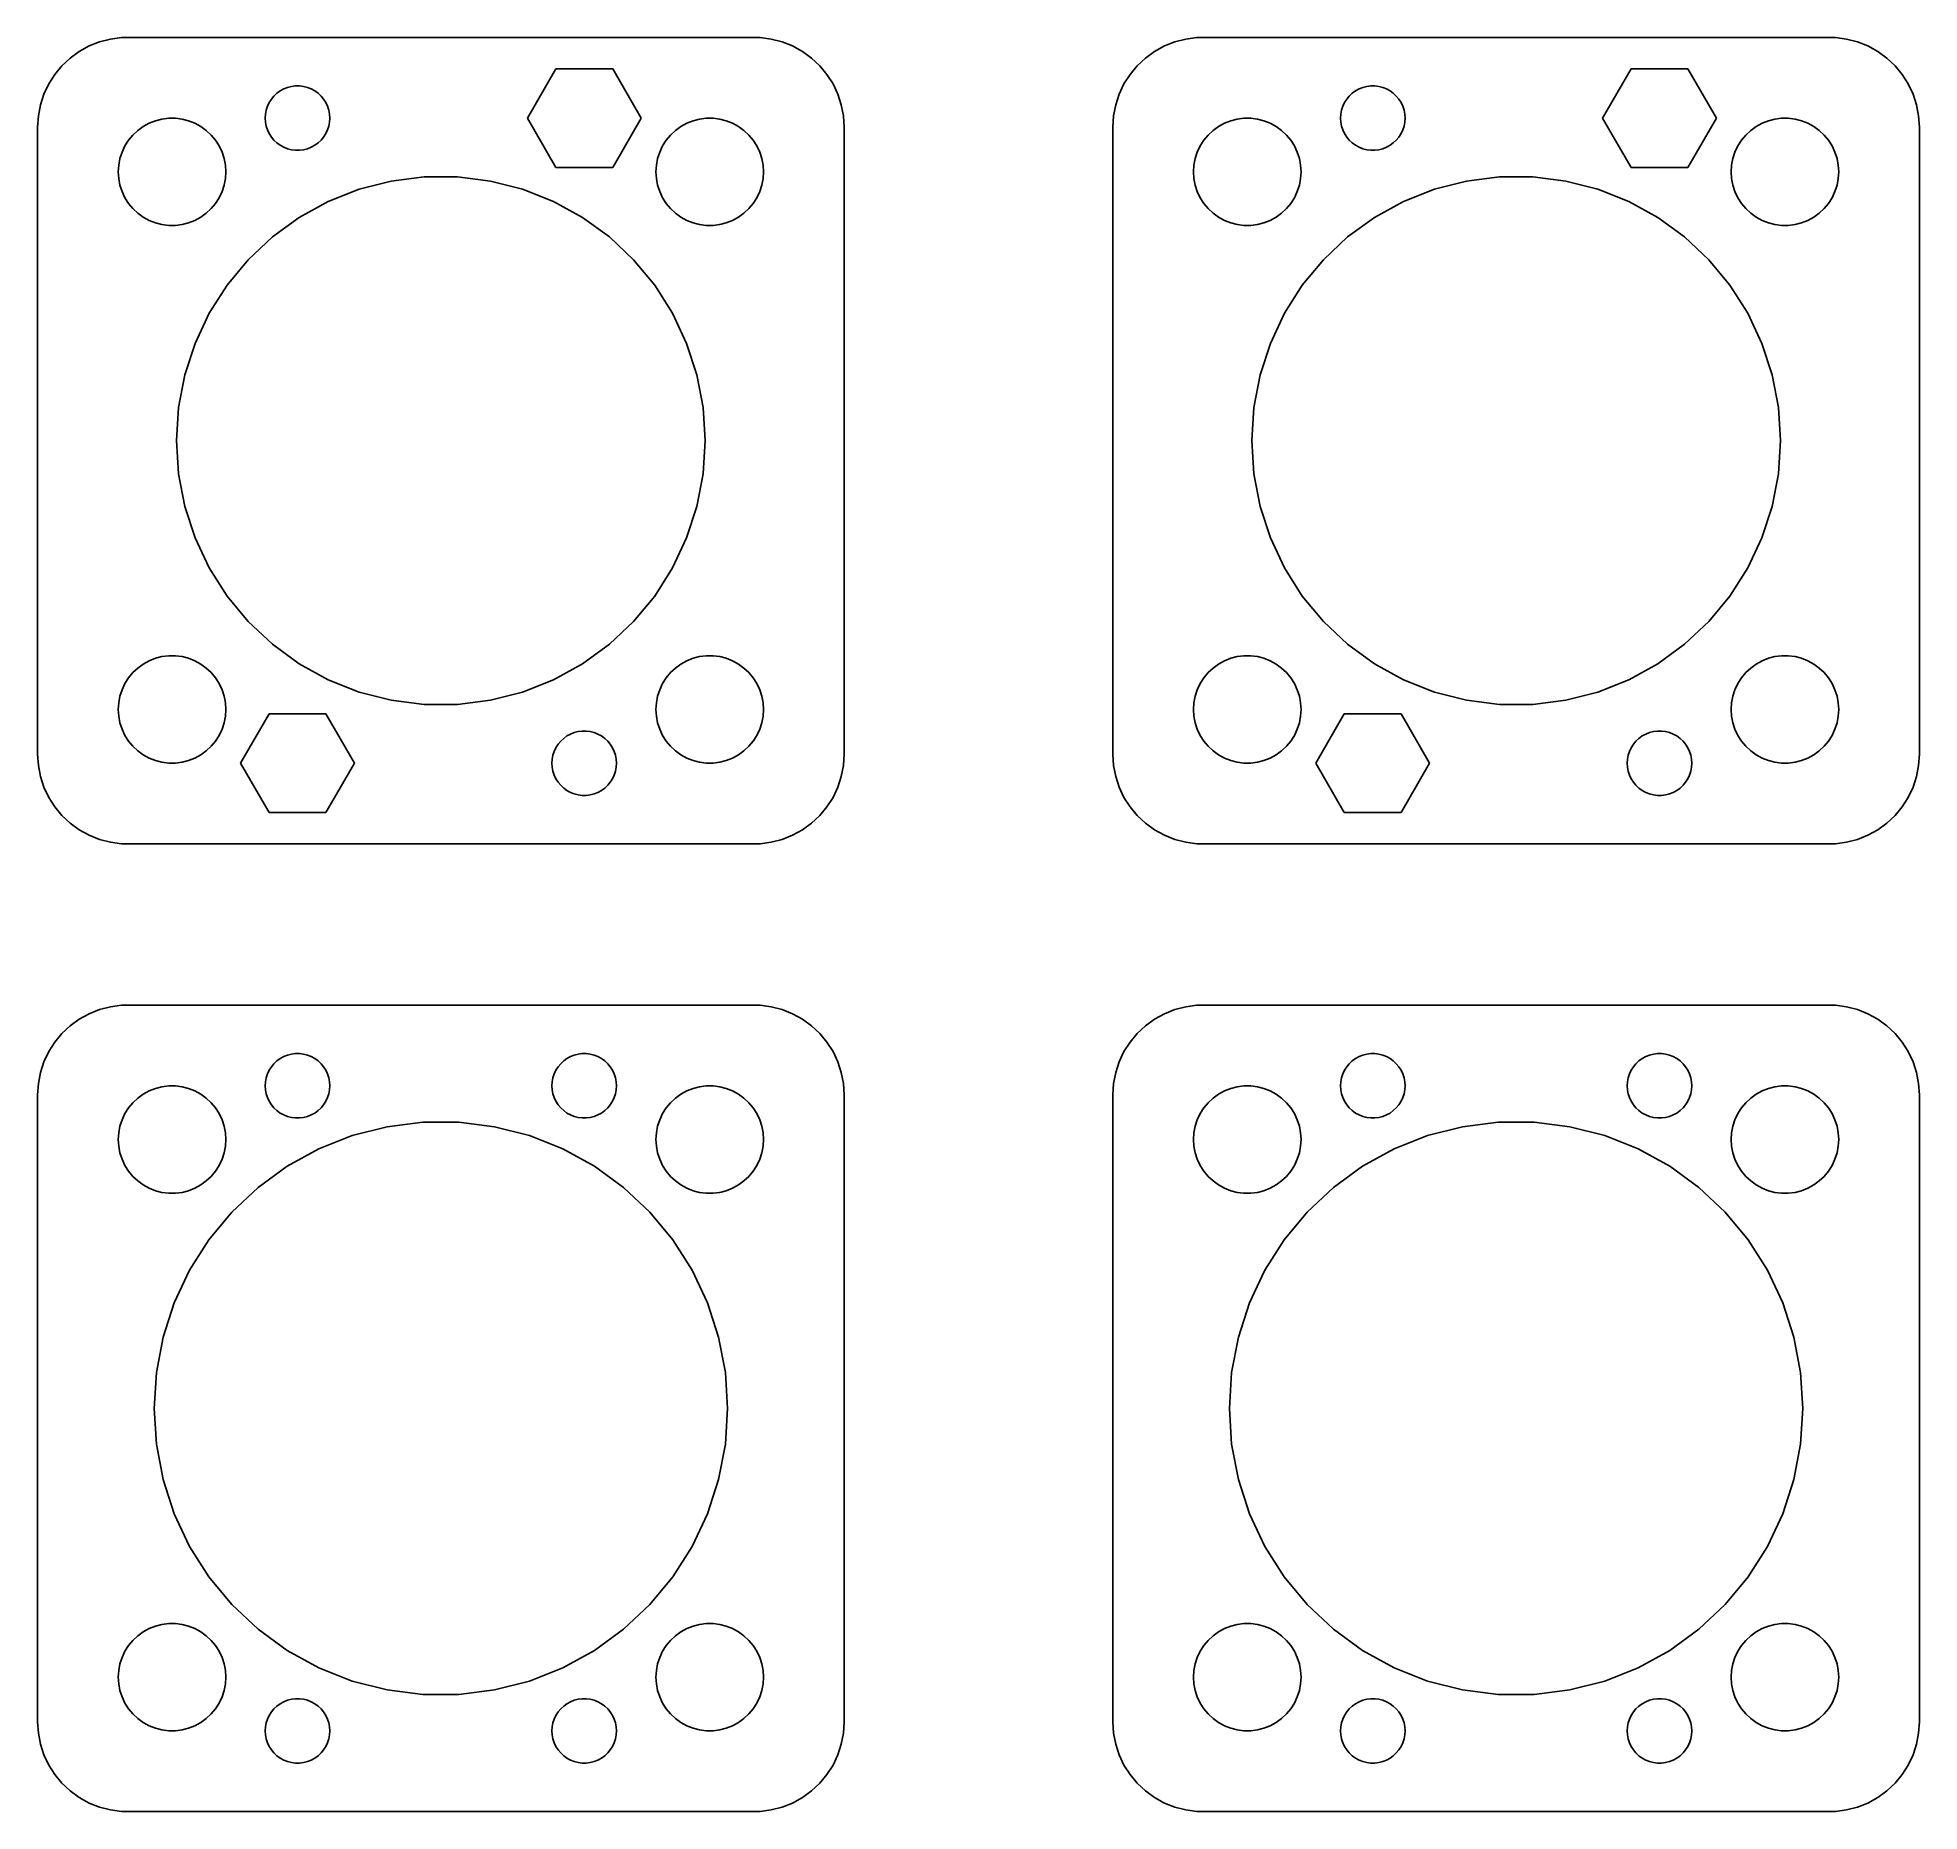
# Model space of a CAD drawing. Header units: metres. Extents: x -22 to 82, y 86 to 184.
import ezdxf

# ---------------------------------------------------------------- set-up
doc = ezdxf.new("R2010")
doc.units = ezdxf.units.M

msp = doc.modelspace()

# ---------------------------------------------------------------- linework, layer by layer
for p, q in [((-19.6289, 184.024), (-20.1791, 183.722)), ((-19.0451, 184.255), (-19.6289, 184.024)), ((-18.4369, 184.411), (-19.0451, 184.255)), ((-17.8139, 184.49), (-18.4369, 184.411)), ((17.8139, 184.49), (-17.8139, 184.49)), ((18.4369, 184.411), (17.8139, 184.49)), ((19.0451, 184.255), (18.4369, 184.411)), ((19.6289, 184.024), (19.0451, 184.255)), ((20.1791, 183.722), (19.6289, 184.024)), ((40.3711, 184.024), (39.8209, 183.722)), ((40.9549, 184.255), (40.3711, 184.024)), ((41.5631, 184.411), (40.9549, 184.255)), ((42.186, 184.49), (41.5631, 184.411)), ((77.8139, 184.49), (42.186, 184.49)), ((78.4369, 184.411), (77.8139, 184.49)), ((79.0451, 184.255), (78.4369, 184.411)), ((79.6289, 184.024), (79.0451, 184.255)), ((80.1791, 183.722), (79.6289, 184.024)), ((-21.1448, 182.923), (-21.5451, 182.439)), ((-20.6871, 183.353), (-21.1448, 182.923)), ((-20.1791, 183.722), (-20.6871, 183.353)), ((4.82651, 180), (6.41325, 182.748)), ((6.41325, 182.748), (9.58675, 182.748)), ((9.58675, 182.748), (11.1735, 180)), ((20.6871, 183.353), (20.1791, 183.722)), ((21.1448, 182.923), (20.6871, 183.353)), ((21.5451, 182.439), (21.1448, 182.923)), ((38.8551, 182.923), (38.4549, 182.439)), ((39.3129, 183.353), (38.8551, 182.923)), ((39.8209, 183.722), (39.3129, 183.353)), ((64.8265, 180), (66.4133, 182.748)), ((66.4133, 182.748), (69.5867, 182.748)), ((69.5867, 182.748), (71.1735, 180)), ((80.6871, 183.353), (80.1791, 183.722)), ((81.1448, 182.923), (80.6871, 183.353)), ((81.5451, 182.439), (81.1448, 182.923)), ((-21.8815, 181.909), (-22.1489, 181.341)), ((-21.5451, 182.439), (-21.8815, 181.909)), ((-8.76639, 181.629), (-8.55623, 181.712)), ((-8.55623, 181.712), (-8.33728, 181.768)), ((-8.33728, 181.768), (-8.11302, 181.796)), ((-8.11302, 181.796), (-7.88696, 181.796)), ((-7.88696, 181.796), (-7.6627, 181.768)), ((-7.6627, 181.768), (-7.44376, 181.712)), ((-7.44376, 181.712), (-7.2336, 181.629)), ((21.8815, 181.909), (21.5451, 182.439)), ((22.1489, 181.341), (21.8815, 181.909)), ((38.1185, 181.909), (37.8511, 181.341)), ((38.4549, 182.439), (38.1185, 181.909)), ((51.2336, 181.629), (51.4438, 181.712)), ((51.4438, 181.712), (51.6627, 181.768)), ((51.6627, 181.768), (51.887, 181.796)), ((51.887, 181.796), (52.113, 181.796)), ((52.113, 181.796), (52.3373, 181.768)), ((52.3373, 181.768), (52.5562, 181.712)), ((52.5562, 181.712), (52.7664, 181.629)), ((81.8815, 181.909), (81.5451, 182.439)), ((82.1489, 181.341), (81.8815, 181.909)), ((-22.3429, 180.743), (-22.4606, 180.127)), ((-22.1489, 181.341), (-22.3429, 180.743)), ((-9.74344, 180.448), (-9.67358, 180.663)), ((-9.67358, 180.663), (-9.57735, 180.867)), ((-9.57735, 180.867), (-9.45622, 181.058)), ((-9.45622, 181.058), (-9.31213, 181.232)), ((-9.31213, 181.232), (-9.14735, 181.387)), ((-9.14735, 181.387), (-8.96448, 181.52)), ((-8.96448, 181.52), (-8.76639, 181.629)), ((-7.2336, 181.629), (-7.03551, 181.52)), ((-7.03551, 181.52), (-6.85263, 181.387)), ((-6.85263, 181.387), (-6.68785, 181.232)), ((-6.68785, 181.232), (-6.54376, 181.058)), ((-6.54376, 181.058), (-6.42264, 180.867)), ((-6.42264, 180.867), (-6.3264, 180.663)), ((-6.3264, 180.663), (-6.25655, 180.448)), ((22.3429, 180.743), (22.1489, 181.341)), ((22.4606, 180.127), (22.3429, 180.743)), ((37.6571, 180.743), (37.5394, 180.127)), ((37.8511, 181.341), (37.6571, 180.743)), ((50.2565, 180.448), (50.3264, 180.663)), ((50.3264, 180.663), (50.4226, 180.867)), ((50.4226, 180.867), (50.5438, 181.058)), ((50.5438, 181.058), (50.6879, 181.232)), ((50.6879, 181.232), (50.8526, 181.387)), ((50.8526, 181.387), (51.0355, 181.52)), ((51.0355, 181.52), (51.2336, 181.629)), ((52.7664, 181.629), (52.9645, 181.52)), ((52.9645, 181.52), (53.1474, 181.387)), ((53.1474, 181.387), (53.3121, 181.232)), ((53.3121, 181.232), (53.4562, 181.058)), ((53.4562, 181.058), (53.5773, 180.867)), ((53.5773, 180.867), (53.6736, 180.663)), ((53.6736, 180.663), (53.7434, 180.448)), ((82.3429, 180.743), (82.1489, 181.341)), ((82.4606, 180.127), (82.3429, 180.743)), ((-22.4606, 180.127), (-22.5, 179.5)), ((-16.6075, 179.533), (-16.2773, 179.714)), ((-16.2773, 179.714), (-15.927, 179.853)), ((-15.927, 179.853), (-15.5621, 179.947)), ((-15.5621, 179.947), (-15.1884, 179.994)), ((-15.1884, 179.994), (-14.8116, 179.994)), ((-14.8116, 179.994), (-14.4379, 179.947)), ((-14.4379, 179.947), (-14.0729, 179.853)), ((-14.0729, 179.853), (-13.7227, 179.714)), ((-13.7227, 179.714), (-13.3925, 179.533)), ((-9.79999, 180), (-9.7858, 180.226)), ((-9.7858, 179.774), (-9.79999, 180)), ((-9.7858, 180.226), (-9.74344, 180.448)), ((-9.74344, 179.552), (-9.7858, 179.774)), ((-9.67358, 179.337), (-9.74344, 179.552)), ((-6.25655, 179.552), (-6.3264, 179.337)), ((-6.25655, 180.448), (-6.21419, 180.226)), ((-6.21419, 179.774), (-6.25655, 179.552)), ((-6.21419, 180.226), (-6.2, 180)), ((-6.2, 180), (-6.21419, 179.774)), ((6.41325, 177.252), (4.82651, 180)), ((11.1735, 180), (9.58675, 177.252)), ((13.3925, 179.533), (13.7227, 179.714)), ((13.7227, 179.714), (14.0729, 179.853)), ((14.0729, 179.853), (14.4379, 179.947)), ((14.4379, 179.947), (14.8116, 179.994)), ((14.8116, 179.994), (15.1884, 179.994)), ((15.1884, 179.994), (15.5621, 179.947)), ((15.5621, 179.947), (15.927, 179.853)), ((15.927, 179.853), (16.2773, 179.714)), ((16.2773, 179.714), (16.6075, 179.533)), ((22.5, 179.5), (22.4606, 180.127)), ((37.5394, 180.127), (37.5, 179.5)), ((43.3925, 179.533), (43.7227, 179.714)), ((43.7227, 179.714), (44.0729, 179.853)), ((44.0729, 179.853), (44.4379, 179.947)), ((44.4379, 179.947), (44.8116, 179.994)), ((44.8116, 179.994), (45.1884, 179.994)), ((45.1884, 179.994), (45.5621, 179.947)), ((45.5621, 179.947), (45.927, 179.853)), ((45.927, 179.853), (46.2773, 179.714)), ((46.2773, 179.714), (46.6075, 179.533)), ((50.2, 180), (50.2142, 180.226)), ((50.2142, 179.774), (50.2, 180)), ((50.2142, 180.226), (50.2565, 180.448)), ((50.2565, 179.552), (50.2142, 179.774)), ((50.3264, 179.337), (50.2565, 179.552)), ((53.7434, 179.552), (53.6736, 179.337)), ((53.7434, 180.448), (53.7858, 180.226)), ((53.7858, 179.774), (53.7434, 179.552)), ((53.7858, 180.226), (53.8, 180)), ((53.8, 180), (53.7858, 179.774)), ((66.4133, 177.252), (64.8265, 180)), ((71.1735, 180), (69.5867, 177.252)), ((73.3925, 179.533), (73.7227, 179.714)), ((73.7227, 179.714), (74.073, 179.853)), ((74.073, 179.853), (74.4379, 179.947)), ((74.4379, 179.947), (74.8116, 179.994)), ((74.8116, 179.994), (75.1884, 179.994)), ((75.1884, 179.994), (75.5621, 179.947)), ((75.5621, 179.947), (75.927, 179.853)), ((75.927, 179.853), (76.2773, 179.714)), ((76.2773, 179.714), (76.6075, 179.533)), ((82.5, 179.5), (82.4606, 180.127)), ((-22.5, 179.5), (-22.5, 144.5)), ((-17.6289, 178.445), (-17.427, 178.763)), ((-17.427, 178.763), (-17.1869, 179.054)), ((-17.1869, 179.054), (-16.9123, 179.312)), ((-16.9123, 179.312), (-16.6075, 179.533)), ((-13.3925, 179.533), (-13.0877, 179.312)), ((-13.0877, 179.312), (-12.8131, 179.054)), ((-12.8131, 179.054), (-12.5729, 178.763)), ((-12.5729, 178.763), (-12.3711, 178.445)), ((-9.57735, 179.133), (-9.67358, 179.337)), ((-9.45622, 178.942), (-9.57735, 179.133)), ((-9.31213, 178.768), (-9.45622, 178.942)), ((-9.14735, 178.613), (-9.31213, 178.768)), ((-8.96448, 178.48), (-9.14735, 178.613)), ((-6.85263, 178.613), (-7.03551, 178.48)), ((-6.68785, 178.768), (-6.85263, 178.613)), ((-6.54376, 178.942), (-6.68785, 178.768)), ((-6.42264, 179.133), (-6.54376, 178.942)), ((-6.3264, 179.337), (-6.42264, 179.133)), ((12.3711, 178.445), (12.5729, 178.763)), ((12.5729, 178.763), (12.8131, 179.054)), ((12.8131, 179.054), (13.0877, 179.312)), ((13.0877, 179.312), (13.3925, 179.533)), ((16.6075, 179.533), (16.9123, 179.312)), ((16.9123, 179.312), (17.1869, 179.054)), ((17.1869, 179.054), (17.427, 178.763)), ((17.427, 178.763), (17.6289, 178.445)), ((22.5, 144.5), (22.5, 179.5)), ((37.5, 179.5), (37.5, 144.5)), ((42.3711, 178.445), (42.5729, 178.763)), ((42.5729, 178.763), (42.8131, 179.054)), ((42.8131, 179.054), (43.0877, 179.312)), ((43.0877, 179.312), (43.3925, 179.533)), ((46.6075, 179.533), (46.9123, 179.312)), ((46.9123, 179.312), (47.1869, 179.054)), ((47.1869, 179.054), (47.427, 178.763)), ((47.427, 178.763), (47.6289, 178.445)), ((50.4226, 179.133), (50.3264, 179.337)), ((50.5438, 178.942), (50.4226, 179.133)), ((50.6879, 178.768), (50.5438, 178.942)), ((50.8526, 178.613), (50.6879, 178.768)), ((51.0355, 178.48), (50.8526, 178.613)), ((53.1474, 178.613), (52.9645, 178.48)), ((53.3121, 178.768), (53.1474, 178.613)), ((53.4562, 178.942), (53.3121, 178.768)), ((53.5773, 179.133), (53.4562, 178.942)), ((53.6736, 179.337), (53.5773, 179.133)), ((72.3711, 178.445), (72.573, 178.763)), ((72.573, 178.763), (72.8131, 179.054)), ((72.8131, 179.054), (73.0877, 179.312)), ((73.0877, 179.312), (73.3925, 179.533)), ((76.6075, 179.533), (76.9123, 179.312)), ((76.9123, 179.312), (77.1869, 179.054)), ((77.1869, 179.054), (77.427, 178.763)), ((77.427, 178.763), (77.6289, 178.445)), ((82.5, 144.5), (82.5, 179.5)), ((-17.9763, 177.376), (-17.9057, 177.746)), ((-17.9057, 177.746), (-17.7893, 178.104)), ((-17.7893, 178.104), (-17.6289, 178.445)), ((-12.3711, 178.445), (-12.2107, 178.104)), ((-12.2107, 178.104), (-12.0942, 177.746)), ((-12.0942, 177.746), (-12.0237, 177.376)), ((-8.76639, 178.371), (-8.96448, 178.48)), ((-8.55623, 178.288), (-8.76639, 178.371)), ((-8.33728, 178.232), (-8.55623, 178.288)), ((-8.11302, 178.204), (-8.33728, 178.232)), ((-7.88696, 178.204), (-8.11302, 178.204)), ((-7.6627, 178.232), (-7.88696, 178.204)), ((-7.44376, 178.288), (-7.6627, 178.232)), ((-7.2336, 178.371), (-7.44376, 178.288)), ((-7.03551, 178.48), (-7.2336, 178.371)), ((12.0237, 177.376), (12.0942, 177.746)), ((12.0942, 177.746), (12.2107, 178.104)), ((12.2107, 178.104), (12.3711, 178.445)), ((17.6289, 178.445), (17.7893, 178.104)), ((17.7893, 178.104), (17.9057, 177.746)), ((17.9057, 177.746), (17.9763, 177.376)), ((42.0237, 177.376), (42.0942, 177.746)), ((42.0942, 177.746), (42.2107, 178.104)), ((42.2107, 178.104), (42.3711, 178.445)), ((47.6289, 178.445), (47.7893, 178.104)), ((47.7893, 178.104), (47.9057, 177.746)), ((47.9057, 177.746), (47.9763, 177.376)), ((51.2336, 178.371), (51.0355, 178.48)), ((51.4438, 178.288), (51.2336, 178.371)), ((51.6627, 178.232), (51.4438, 178.288)), ((51.887, 178.204), (51.6627, 178.232)), ((52.113, 178.204), (51.887, 178.204)), ((52.3373, 178.232), (52.113, 178.204)), ((52.5562, 178.288), (52.3373, 178.232)), ((52.7664, 178.371), (52.5562, 178.288)), ((52.9645, 178.48), (52.7664, 178.371)), ((72.0237, 177.376), (72.0943, 177.746)), ((72.0943, 177.746), (72.2107, 178.104)), ((72.2107, 178.104), (72.3711, 178.445)), ((77.6289, 178.445), (77.7893, 178.104)), ((77.7893, 178.104), (77.9057, 177.746)), ((77.9057, 177.746), (77.9763, 177.376)), ((-18, 177), (-17.9763, 177.376)), ((-17.9763, 176.624), (-18, 177)), ((-17.9057, 176.254), (-17.9763, 176.624)), ((-12.0237, 176.624), (-12.0942, 176.254)), ((-12.0237, 177.376), (-12, 177)), ((-12, 177), (-12.0237, 176.624)), ((-4.558, 176.028), (-2.76387, 176.489)), ((-2.76387, 176.489), (-0.92615, 176.721)), ((-0.92615, 176.721), (0.92615, 176.721)), ((0.92615, 176.721), (2.76387, 176.489)), ((2.76387, 176.489), (4.558, 176.028)), ((9.58675, 177.252), (6.41325, 177.252)), ((12, 177), (12.0237, 177.376)), ((12.0237, 176.624), (12, 177)), ((12.0942, 176.254), (12.0237, 176.624)), ((17.9763, 176.624), (17.9057, 176.254)), ((17.9763, 177.376), (18, 177)), ((18, 177), (17.9763, 176.624)), ((42, 177), (42.0237, 177.376)), ((42.0237, 176.624), (42, 177)), ((42.0942, 176.254), (42.0237, 176.624)), ((47.9763, 176.624), (47.9057, 176.254)), ((47.9763, 177.376), (48, 177)), ((48, 177), (47.9763, 176.624)), ((55.442, 176.028), (57.2361, 176.489)), ((57.2361, 176.489), (59.0738, 176.721)), ((59.0738, 176.721), (60.9261, 176.721)), ((60.9261, 176.721), (62.7639, 176.489)), ((62.7639, 176.489), (64.558, 176.028)), ((69.5867, 177.252), (66.4133, 177.252)), ((72, 177), (72.0237, 177.376)), ((72.0237, 176.624), (72, 177)), ((72.0943, 176.254), (72.0237, 176.624)), ((77.9763, 176.624), (77.9057, 176.254)), ((77.9763, 177.376), (78, 177)), ((78, 177), (77.9763, 176.624)), ((-17.7893, 175.896), (-17.9057, 176.254)), ((-17.6289, 175.555), (-17.7893, 175.896)), ((-17.427, 175.237), (-17.6289, 175.555)), ((-12.3711, 175.555), (-12.5729, 175.237)), ((-12.2107, 175.896), (-12.3711, 175.555)), ((-12.0942, 176.254), (-12.2107, 175.896)), ((-6.28024, 175.346), (-4.558, 176.028)), ((4.558, 176.028), (6.28024, 175.346)), ((12.2107, 175.896), (12.0942, 176.254)), ((12.3711, 175.555), (12.2107, 175.896)), ((12.5729, 175.237), (12.3711, 175.555)), ((17.6289, 175.555), (17.427, 175.237)), ((17.7893, 175.896), (17.6289, 175.555)), ((17.9057, 176.254), (17.7893, 175.896)), ((42.2107, 175.896), (42.0942, 176.254)), ((42.3711, 175.555), (42.2107, 175.896)), ((42.5729, 175.237), (42.3711, 175.555)), ((47.6289, 175.555), (47.427, 175.237)), ((47.7893, 175.896), (47.6289, 175.555)), ((47.9057, 176.254), (47.7893, 175.896)), ((53.7198, 175.346), (55.442, 176.028)), ((64.558, 176.028), (66.2802, 175.346)), ((72.2107, 175.896), (72.0943, 176.254)), ((72.3711, 175.555), (72.2107, 175.896)), ((72.573, 175.237), (72.3711, 175.555)), ((77.6289, 175.555), (77.427, 175.237)), ((77.7893, 175.896), (77.6289, 175.555)), ((77.9057, 176.254), (77.7893, 175.896)), ((-17.1869, 174.946), (-17.427, 175.237)), ((-16.9123, 174.688), (-17.1869, 174.946)), ((-16.6075, 174.467), (-16.9123, 174.688)), ((-16.2773, 174.286), (-16.6075, 174.467)), ((-13.3925, 174.467), (-13.7227, 174.286)), ((-13.0877, 174.688), (-13.3925, 174.467)), ((-12.8131, 174.946), (-13.0877, 174.688)), ((-12.5729, 175.237), (-12.8131, 174.946)), ((-9.40199, 173.365), (-7.90344, 174.454)), ((-7.90344, 174.454), (-6.28024, 175.346)), ((6.28024, 175.346), (7.90344, 174.454)), ((7.90344, 174.454), (9.40199, 173.365)), ((12.8131, 174.946), (12.5729, 175.237)), ((13.0877, 174.688), (12.8131, 174.946)), ((13.3925, 174.467), (13.0877, 174.688)), ((13.7227, 174.286), (13.3925, 174.467)), ((16.6075, 174.467), (16.2773, 174.286)), ((16.9123, 174.688), (16.6075, 174.467)), ((17.1869, 174.946), (16.9123, 174.688)), ((17.427, 175.237), (17.1869, 174.946)), ((42.8131, 174.946), (42.5729, 175.237)), ((43.0877, 174.688), (42.8131, 174.946)), ((43.3925, 174.467), (43.0877, 174.688)), ((43.7227, 174.286), (43.3925, 174.467)), ((46.6075, 174.467), (46.2773, 174.286)), ((46.9123, 174.688), (46.6075, 174.467)), ((47.1869, 174.946), (46.9123, 174.688)), ((47.427, 175.237), (47.1869, 174.946)), ((50.598, 173.365), (52.0966, 174.454)), ((52.0966, 174.454), (53.7198, 175.346)), ((66.2802, 175.346), (67.9034, 174.454)), ((67.9034, 174.454), (69.402, 173.365)), ((72.8131, 174.946), (72.573, 175.237)), ((73.0877, 174.688), (72.8131, 174.946)), ((73.3925, 174.467), (73.0877, 174.688)), ((73.7227, 174.286), (73.3925, 174.467)), ((76.6075, 174.467), (76.2773, 174.286)), ((76.9123, 174.688), (76.6075, 174.467)), ((77.1869, 174.946), (76.9123, 174.688)), ((77.427, 175.237), (77.1869, 174.946)), ((-15.927, 174.147), (-16.2773, 174.286)), ((-15.5621, 174.053), (-15.927, 174.147)), ((-15.1884, 174.006), (-15.5621, 174.053)), ((-14.8116, 174.006), (-15.1884, 174.006)), ((-14.4379, 174.053), (-14.8116, 174.006)), ((-14.0729, 174.147), (-14.4379, 174.053)), ((-13.7227, 174.286), (-14.0729, 174.147)), ((-10.7523, 172.097), (-9.40199, 173.365)), ((9.40199, 173.365), (10.7523, 172.097)), ((14.0729, 174.147), (13.7227, 174.286)), ((14.4379, 174.053), (14.0729, 174.147)), ((14.8116, 174.006), (14.4379, 174.053)), ((15.1884, 174.006), (14.8116, 174.006)), ((15.5621, 174.053), (15.1884, 174.006)), ((15.927, 174.147), (15.5621, 174.053)), ((16.2773, 174.286), (15.927, 174.147)), ((44.0729, 174.147), (43.7227, 174.286)), ((44.4379, 174.053), (44.0729, 174.147)), ((44.8116, 174.006), (44.4379, 174.053)), ((45.1884, 174.006), (44.8116, 174.006)), ((45.5621, 174.053), (45.1884, 174.006)), ((45.927, 174.147), (45.5621, 174.053)), ((46.2773, 174.286), (45.927, 174.147)), ((49.2477, 172.097), (50.598, 173.365)), ((69.402, 173.365), (70.7523, 172.097)), ((74.073, 174.147), (73.7227, 174.286)), ((74.4379, 174.053), (74.073, 174.147)), ((74.8116, 174.006), (74.4379, 174.053)), ((75.1884, 174.006), (74.8116, 174.006)), ((75.5621, 174.053), (75.1884, 174.006)), ((75.927, 174.147), (75.5621, 174.053)), ((76.2773, 174.286), (75.927, 174.147)), ((-11.933, 170.67), (-10.7523, 172.097)), ((10.7523, 172.097), (11.933, 170.67)), ((48.067, 170.67), (49.2477, 172.097)), ((70.7523, 172.097), (71.933, 170.67)), ((-12.9255, 169.106), (-11.933, 170.67)), ((11.933, 170.67), (12.9255, 169.106)), ((47.0745, 169.106), (48.067, 170.67)), ((71.933, 170.67), (72.9255, 169.106)), ((-13.7142, 167.43), (-12.9255, 169.106)), ((12.9255, 169.106), (13.7142, 167.43)), ((46.2858, 167.43), (47.0745, 169.106)), ((72.9255, 169.106), (73.7142, 167.43)), ((-14.2866, 165.668), (-13.7142, 167.43)), ((13.7142, 167.43), (14.2866, 165.668)), ((45.7134, 165.668), (46.2858, 167.43)), ((73.7142, 167.43), (74.2866, 165.668)), ((-14.6337, 163.849), (-14.2866, 165.668)), ((14.2866, 165.668), (14.6337, 163.849)), ((45.3663, 163.849), (45.7134, 165.668)), ((74.2866, 165.668), (74.6337, 163.849)), ((-14.75, 162), (-14.6337, 163.849)), ((14.6337, 163.849), (14.75, 162)), ((45.25, 162), (45.3663, 163.849)), ((74.6337, 163.849), (74.75, 162)), ((-14.6337, 160.151), (-14.75, 162)), ((14.75, 162), (14.6337, 160.151)), ((45.3663, 160.151), (45.25, 162)), ((74.75, 162), (74.6337, 160.151)), ((-14.2866, 158.332), (-14.6337, 160.151)), ((14.6337, 160.151), (14.2866, 158.332)), ((45.7134, 158.332), (45.3663, 160.151)), ((74.6337, 160.151), (74.2866, 158.332)), ((-13.7142, 156.57), (-14.2866, 158.332)), ((14.2866, 158.332), (13.7142, 156.57)), ((46.2858, 156.57), (45.7134, 158.332)), ((74.2866, 158.332), (73.7142, 156.57)), ((-12.9255, 154.894), (-13.7142, 156.57)), ((13.7142, 156.57), (12.9255, 154.894)), ((47.0745, 154.894), (46.2858, 156.57)), ((73.7142, 156.57), (72.9255, 154.894)), ((-11.933, 153.33), (-12.9255, 154.894)), ((12.9255, 154.894), (11.933, 153.33)), ((48.067, 153.33), (47.0745, 154.894)), ((72.9255, 154.894), (71.933, 153.33)), ((-10.7523, 151.903), (-11.933, 153.33)), ((11.933, 153.33), (10.7523, 151.903)), ((49.2477, 151.903), (48.067, 153.33)), ((71.933, 153.33), (70.7523, 151.903)), ((-9.40199, 150.635), (-10.7523, 151.903)), ((10.7523, 151.903), (9.40199, 150.635)), ((50.598, 150.635), (49.2477, 151.903)), ((70.7523, 151.903), (69.402, 150.635)), ((-7.90344, 149.546), (-9.40199, 150.635)), ((9.40199, 150.635), (7.90344, 149.546)), ((52.0966, 149.546), (50.598, 150.635)), ((69.402, 150.635), (67.9034, 149.546)), ((-17.1869, 149.054), (-16.9123, 149.312)), ((-16.9123, 149.312), (-16.6075, 149.533)), ((-16.6075, 149.533), (-16.2773, 149.714)), ((-16.2773, 149.714), (-15.927, 149.853)), ((-15.927, 149.853), (-15.5621, 149.947)), ((-15.5621, 149.947), (-15.1884, 149.994)), ((-15.1884, 149.994), (-14.8116, 149.994)), ((-14.8116, 149.994), (-14.4379, 149.947)), ((-14.4379, 149.947), (-14.0729, 149.853)), ((-14.0729, 149.853), (-13.7227, 149.714)), ((-13.7227, 149.714), (-13.3925, 149.533)), ((-13.3925, 149.533), (-13.0877, 149.312)), ((-13.0877, 149.312), (-12.8131, 149.054)), ((-6.28024, 148.654), (-7.90344, 149.546)), ((7.90344, 149.546), (6.28024, 148.654)), ((12.8131, 149.054), (13.0877, 149.312)), ((13.0877, 149.312), (13.3925, 149.533)), ((13.3925, 149.533), (13.7227, 149.714)), ((13.7227, 149.714), (14.0729, 149.853)), ((14.0729, 149.853), (14.4379, 149.947)), ((14.4379, 149.947), (14.8116, 149.994)), ((14.8116, 149.994), (15.1884, 149.994)), ((15.1884, 149.994), (15.5621, 149.947)), ((15.5621, 149.947), (15.927, 149.853)), ((15.927, 149.853), (16.2773, 149.714)), ((16.2773, 149.714), (16.6075, 149.533)), ((16.6075, 149.533), (16.9123, 149.312)), ((16.9123, 149.312), (17.1869, 149.054)), ((42.8131, 149.054), (43.0877, 149.312)), ((43.0877, 149.312), (43.3925, 149.533)), ((43.3925, 149.533), (43.7227, 149.714)), ((43.7227, 149.714), (44.0729, 149.853)), ((44.0729, 149.853), (44.4379, 149.947)), ((44.4379, 149.947), (44.8116, 149.994)), ((44.8116, 149.994), (45.1884, 149.994)), ((45.1884, 149.994), (45.5621, 149.947)), ((45.5621, 149.947), (45.927, 149.853)), ((45.927, 149.853), (46.2773, 149.714)), ((46.2773, 149.714), (46.6075, 149.533)), ((46.6075, 149.533), (46.9123, 149.312)), ((46.9123, 149.312), (47.1869, 149.054)), ((53.7198, 148.654), (52.0966, 149.546)), ((67.9034, 149.546), (66.2802, 148.654)), ((72.8131, 149.054), (73.0877, 149.312)), ((73.0877, 149.312), (73.3925, 149.533)), ((73.3925, 149.533), (73.7227, 149.714)), ((73.7227, 149.714), (74.073, 149.853)), ((74.073, 149.853), (74.4379, 149.947)), ((74.4379, 149.947), (74.8116, 149.994)), ((74.8116, 149.994), (75.1884, 149.994)), ((75.1884, 149.994), (75.5621, 149.947)), ((75.5621, 149.947), (75.927, 149.853)), ((75.927, 149.853), (76.2773, 149.714)), ((76.2773, 149.714), (76.6075, 149.533)), ((76.6075, 149.533), (76.9123, 149.312)), ((76.9123, 149.312), (77.1869, 149.054)), ((-17.9057, 147.746), (-17.7893, 148.104)), ((-17.7893, 148.104), (-17.6289, 148.445)), ((-17.6289, 148.445), (-17.427, 148.763)), ((-17.427, 148.763), (-17.1869, 149.054)), ((-12.8131, 149.054), (-12.5729, 148.763)), ((-12.5729, 148.763), (-12.3711, 148.445)), ((-12.3711, 148.445), (-12.2107, 148.104)), ((-12.2107, 148.104), (-12.0942, 147.746)), ((-4.558, 147.972), (-6.28024, 148.654)), ((6.28024, 148.654), (4.558, 147.972)), ((12.0942, 147.746), (12.2107, 148.104)), ((12.2107, 148.104), (12.3711, 148.445)), ((12.3711, 148.445), (12.5729, 148.763)), ((12.5729, 148.763), (12.8131, 149.054)), ((17.1869, 149.054), (17.427, 148.763)), ((17.427, 148.763), (17.6289, 148.445)), ((17.6289, 148.445), (17.7893, 148.104)), ((17.7893, 148.104), (17.9057, 147.746)), ((42.0942, 147.746), (42.2107, 148.104)), ((42.2107, 148.104), (42.3711, 148.445)), ((42.3711, 148.445), (42.5729, 148.763)), ((42.5729, 148.763), (42.8131, 149.054)), ((47.1869, 149.054), (47.427, 148.763)), ((47.427, 148.763), (47.6289, 148.445)), ((47.6289, 148.445), (47.7893, 148.104)), ((47.7893, 148.104), (47.9057, 147.746)), ((55.442, 147.972), (53.7198, 148.654)), ((66.2802, 148.654), (64.558, 147.972)), ((72.0943, 147.746), (72.2107, 148.104)), ((72.2107, 148.104), (72.3711, 148.445)), ((72.3711, 148.445), (72.573, 148.763)), ((72.573, 148.763), (72.8131, 149.054)), ((77.1869, 149.054), (77.427, 148.763)), ((77.427, 148.763), (77.6289, 148.445)), ((77.6289, 148.445), (77.7893, 148.104)), ((77.7893, 148.104), (77.9057, 147.746)), ((-18, 147), (-17.9763, 147.376)), ((-17.9763, 146.624), (-18, 147)), ((-17.9763, 147.376), (-17.9057, 147.746)), ((-12.0942, 147.746), (-12.0237, 147.376)), ((-12.0237, 147.376), (-12, 147)), ((-12, 147), (-12.0237, 146.624)), ((-2.76387, 147.511), (-4.558, 147.972)), ((-0.92615, 147.279), (-2.76387, 147.511)), ((0.92615, 147.279), (-0.92615, 147.279)), ((2.76387, 147.511), (0.92615, 147.279)), ((4.558, 147.972), (2.76387, 147.511)), ((12, 147), (12.0237, 147.376)), ((12.0237, 146.624), (12, 147)), ((12.0237, 147.376), (12.0942, 147.746)), ((17.9057, 147.746), (17.9763, 147.376)), ((17.9763, 147.376), (18, 147)), ((18, 147), (17.9763, 146.624)), ((42, 147), (42.0237, 147.376)), ((42.0237, 146.624), (42, 147)), ((42.0237, 147.376), (42.0942, 147.746)), ((47.9057, 147.746), (47.9763, 147.376)), ((47.9763, 147.376), (48, 147)), ((48, 147), (47.9763, 146.624)), ((57.2361, 147.511), (55.442, 147.972)), ((59.0738, 147.279), (57.2361, 147.511)), ((60.9261, 147.279), (59.0738, 147.279)), ((62.7639, 147.511), (60.9261, 147.279)), ((64.558, 147.972), (62.7639, 147.511)), ((72, 147), (72.0237, 147.376)), ((72.0237, 146.624), (72, 147)), ((72.0237, 147.376), (72.0943, 147.746)), ((77.9057, 147.746), (77.9763, 147.376)), ((77.9763, 147.376), (78, 147)), ((78, 147), (77.9763, 146.624)), ((-17.9057, 146.254), (-17.9763, 146.624)), ((-17.7893, 145.896), (-17.9057, 146.254)), ((-12.0942, 146.254), (-12.2107, 145.896)), ((-12.0237, 146.624), (-12.0942, 146.254)), ((-11.1735, 144), (-9.58675, 146.748)), ((-9.58675, 146.748), (-6.41325, 146.748)), ((-6.41325, 146.748), (-4.82651, 144)), ((12.0942, 146.254), (12.0237, 146.624)), ((12.2107, 145.896), (12.0942, 146.254)), ((17.9057, 146.254), (17.7893, 145.896)), ((17.9763, 146.624), (17.9057, 146.254)), ((42.0942, 146.254), (42.0237, 146.624)), ((42.2107, 145.896), (42.0942, 146.254)), ((47.9057, 146.254), (47.7893, 145.896)), ((47.9763, 146.624), (47.9057, 146.254)), ((48.8265, 144), (50.4133, 146.748)), ((50.4133, 146.748), (53.5867, 146.748)), ((53.5867, 146.748), (55.1735, 144)), ((72.0943, 146.254), (72.0237, 146.624)), ((72.2107, 145.896), (72.0943, 146.254)), ((77.9057, 146.254), (77.7893, 145.896)), ((77.9763, 146.624), (77.9057, 146.254)), ((-17.6289, 145.555), (-17.7893, 145.896)), ((-17.427, 145.237), (-17.6289, 145.555)), ((-17.1869, 144.946), (-17.427, 145.237)), ((-16.9123, 144.688), (-17.1869, 144.946)), ((-12.8131, 144.946), (-13.0877, 144.688)), ((-12.5729, 145.237), (-12.8131, 144.946)), ((-12.3711, 145.555), (-12.5729, 145.237)), ((-12.2107, 145.896), (-12.3711, 145.555)), ((6.42264, 144.867), (6.54376, 145.058)), ((6.54376, 145.058), (6.68785, 145.232)), ((6.68785, 145.232), (6.85263, 145.387)), ((6.85263, 145.387), (7.03551, 145.52)), ((7.03551, 145.52), (7.2336, 145.629)), ((7.2336, 145.629), (7.44376, 145.712)), ((7.44376, 145.712), (7.6627, 145.768)), ((7.6627, 145.768), (7.88696, 145.796)), ((7.88696, 145.796), (8.11302, 145.796)), ((8.11302, 145.796), (8.33728, 145.768)), ((8.33728, 145.768), (8.55623, 145.712)), ((8.55623, 145.712), (8.76639, 145.629)), ((8.76639, 145.629), (8.96448, 145.52)), ((8.96448, 145.52), (9.14735, 145.387)), ((9.14735, 145.387), (9.31213, 145.232)), ((9.31213, 145.232), (9.45622, 145.058)), ((9.45622, 145.058), (9.57735, 144.867)), ((12.3711, 145.555), (12.2107, 145.896)), ((12.5729, 145.237), (12.3711, 145.555)), ((12.8131, 144.946), (12.5729, 145.237)), ((13.0877, 144.688), (12.8131, 144.946)), ((17.1869, 144.946), (16.9123, 144.688)), ((17.427, 145.237), (17.1869, 144.946)), ((17.6289, 145.555), (17.427, 145.237)), ((17.7893, 145.896), (17.6289, 145.555)), ((42.3711, 145.555), (42.2107, 145.896)), ((42.5729, 145.237), (42.3711, 145.555)), ((42.8131, 144.946), (42.5729, 145.237)), ((43.0877, 144.688), (42.8131, 144.946)), ((47.1869, 144.946), (46.9123, 144.688)), ((47.427, 145.237), (47.1869, 144.946)), ((47.6289, 145.555), (47.427, 145.237)), ((47.7893, 145.896), (47.6289, 145.555)), ((66.4226, 144.867), (66.5438, 145.058)), ((66.5438, 145.058), (66.6879, 145.232)), ((66.6879, 145.232), (66.8526, 145.387)), ((66.8526, 145.387), (67.0355, 145.52)), ((67.0355, 145.52), (67.2336, 145.629)), ((67.2336, 145.629), (67.4438, 145.712)), ((67.4438, 145.712), (67.6627, 145.768)), ((67.6627, 145.768), (67.887, 145.796)), ((67.887, 145.796), (68.113, 145.796)), ((68.113, 145.796), (68.3373, 145.768)), ((68.3373, 145.768), (68.5562, 145.712)), ((68.5562, 145.712), (68.7664, 145.629)), ((68.7664, 145.629), (68.9645, 145.52)), ((68.9645, 145.52), (69.1474, 145.387)), ((69.1474, 145.387), (69.3121, 145.232)), ((69.3121, 145.232), (69.4562, 145.058)), ((69.4562, 145.058), (69.5773, 144.867)), ((72.3711, 145.555), (72.2107, 145.896)), ((72.573, 145.237), (72.3711, 145.555)), ((72.8131, 144.946), (72.573, 145.237)), ((73.0877, 144.688), (72.8131, 144.946)), ((77.1869, 144.946), (76.9123, 144.688)), ((77.427, 145.237), (77.1869, 144.946)), ((77.6289, 145.555), (77.427, 145.237)), ((77.7893, 145.896), (77.6289, 145.555)), ((-22.5, 144.5), (-22.4606, 143.873)), ((-22.4606, 143.873), (-22.3429, 143.257)), ((-16.6075, 144.467), (-16.9123, 144.688)), ((-16.2773, 144.286), (-16.6075, 144.467)), ((-15.927, 144.147), (-16.2773, 144.286)), ((-15.5621, 144.053), (-15.927, 144.147)), ((-15.1884, 144.006), (-15.5621, 144.053)), ((-14.8116, 144.006), (-15.1884, 144.006)), ((-14.4379, 144.053), (-14.8116, 144.006)), ((-14.0729, 144.147), (-14.4379, 144.053)), ((-13.7227, 144.286), (-14.0729, 144.147)), ((-13.3925, 144.467), (-13.7227, 144.286)), ((-13.0877, 144.688), (-13.3925, 144.467)), ((-9.58675, 141.252), (-11.1735, 144)), ((-4.82651, 144), (-6.41325, 141.252)), ((6.2, 144), (6.21419, 144.226)), ((6.21419, 143.774), (6.2, 144)), ((6.21419, 144.226), (6.25655, 144.448)), ((6.25655, 144.448), (6.3264, 144.663)), ((6.3264, 144.663), (6.42264, 144.867)), ((9.57735, 144.867), (9.67358, 144.663)), ((9.67358, 144.663), (9.74344, 144.448)), ((9.74344, 144.448), (9.7858, 144.226)), ((9.7858, 144.226), (9.79999, 144)), ((9.79999, 144), (9.7858, 143.774)), ((13.3925, 144.467), (13.0877, 144.688)), ((13.7227, 144.286), (13.3925, 144.467)), ((14.0729, 144.147), (13.7227, 144.286)), ((14.4379, 144.053), (14.0729, 144.147)), ((14.8116, 144.006), (14.4379, 144.053)), ((15.1884, 144.006), (14.8116, 144.006)), ((15.5621, 144.053), (15.1884, 144.006)), ((15.927, 144.147), (15.5621, 144.053)), ((16.2773, 144.286), (15.927, 144.147)), ((16.6075, 144.467), (16.2773, 144.286)), ((16.9123, 144.688), (16.6075, 144.467)), ((22.3429, 143.257), (22.4606, 143.873)), ((22.4606, 143.873), (22.5, 144.5)), ((37.5, 144.5), (37.5394, 143.873)), ((37.5394, 143.873), (37.6571, 143.257)), ((43.3925, 144.467), (43.0877, 144.688)), ((43.7227, 144.286), (43.3925, 144.467)), ((44.0729, 144.147), (43.7227, 144.286)), ((44.4379, 144.053), (44.0729, 144.147)), ((44.8116, 144.006), (44.4379, 144.053)), ((45.1884, 144.006), (44.8116, 144.006)), ((45.5621, 144.053), (45.1884, 144.006)), ((45.927, 144.147), (45.5621, 144.053)), ((46.2773, 144.286), (45.927, 144.147)), ((46.6075, 144.467), (46.2773, 144.286)), ((46.9123, 144.688), (46.6075, 144.467)), ((50.4133, 141.252), (48.8265, 144)), ((55.1735, 144), (53.5867, 141.252)), ((66.2, 144), (66.2142, 144.226)), ((66.2142, 143.774), (66.2, 144)), ((66.2142, 144.226), (66.2565, 144.448)), ((66.2565, 144.448), (66.3264, 144.663)), ((66.3264, 144.663), (66.4226, 144.867)), ((69.5773, 144.867), (69.6736, 144.663)), ((69.6736, 144.663), (69.7434, 144.448)), ((69.7434, 144.448), (69.7858, 144.226)), ((69.7858, 144.226), (69.8, 144)), ((69.8, 144), (69.7858, 143.774)), ((73.3925, 144.467), (73.0877, 144.688)), ((73.7227, 144.286), (73.3925, 144.467)), ((74.073, 144.147), (73.7227, 144.286)), ((74.4379, 144.053), (74.073, 144.147)), ((74.8116, 144.006), (74.4379, 144.053)), ((75.1884, 144.006), (74.8116, 144.006)), ((75.5621, 144.053), (75.1884, 144.006)), ((75.927, 144.147), (75.5621, 144.053)), ((76.2773, 144.286), (75.927, 144.147)), ((76.6075, 144.467), (76.2773, 144.286)), ((76.9123, 144.688), (76.6075, 144.467)), ((82.3429, 143.257), (82.4606, 143.873)), ((82.4606, 143.873), (82.5, 144.5)), ((-22.3429, 143.257), (-22.1489, 142.659)), ((6.25655, 143.552), (6.21419, 143.774)), ((6.3264, 143.337), (6.25655, 143.552)), ((6.42264, 143.133), (6.3264, 143.337)), ((6.54376, 142.942), (6.42264, 143.133)), ((6.68785, 142.768), (6.54376, 142.942)), ((9.45622, 142.942), (9.31213, 142.768)), ((9.57735, 143.133), (9.45622, 142.942)), ((9.67358, 143.337), (9.57735, 143.133)), ((9.74344, 143.552), (9.67358, 143.337)), ((9.7858, 143.774), (9.74344, 143.552)), ((22.1489, 142.659), (22.3429, 143.257)), ((37.6571, 143.257), (37.8511, 142.659)), ((66.2565, 143.552), (66.2142, 143.774)), ((66.3264, 143.337), (66.2565, 143.552)), ((66.4226, 143.133), (66.3264, 143.337)), ((66.5438, 142.942), (66.4226, 143.133)), ((66.6879, 142.768), (66.5438, 142.942)), ((69.4562, 142.942), (69.3121, 142.768)), ((69.5773, 143.133), (69.4562, 142.942)), ((69.6736, 143.337), (69.5773, 143.133)), ((69.7434, 143.552), (69.6736, 143.337)), ((69.7858, 143.774), (69.7434, 143.552)), ((82.1489, 142.659), (82.3429, 143.257)), ((-22.1489, 142.659), (-21.8815, 142.091)), ((-21.8815, 142.091), (-21.5451, 141.561)), ((6.85263, 142.613), (6.68785, 142.768)), ((7.03551, 142.48), (6.85263, 142.613)), ((7.2336, 142.371), (7.03551, 142.48)), ((7.44376, 142.288), (7.2336, 142.371)), ((7.6627, 142.232), (7.44376, 142.288)), ((7.88696, 142.204), (7.6627, 142.232)), ((8.11302, 142.204), (7.88696, 142.204)), ((8.33728, 142.232), (8.11302, 142.204)), ((8.55623, 142.288), (8.33728, 142.232)), ((8.76639, 142.371), (8.55623, 142.288)), ((8.96448, 142.48), (8.76639, 142.371)), ((9.14735, 142.613), (8.96448, 142.48)), ((9.31213, 142.768), (9.14735, 142.613)), ((21.5451, 141.561), (21.8815, 142.091)), ((21.8815, 142.091), (22.1489, 142.659)), ((37.8511, 142.659), (38.1185, 142.091)), ((38.1185, 142.091), (38.4549, 141.561)), ((66.8526, 142.613), (66.6879, 142.768)), ((67.0355, 142.48), (66.8526, 142.613)), ((67.2336, 142.371), (67.0355, 142.48)), ((67.4438, 142.288), (67.2336, 142.371)), ((67.6627, 142.232), (67.4438, 142.288)), ((67.887, 142.204), (67.6627, 142.232)), ((68.113, 142.204), (67.887, 142.204)), ((68.3373, 142.232), (68.113, 142.204)), ((68.5562, 142.288), (68.3373, 142.232)), ((68.7664, 142.371), (68.5562, 142.288)), ((68.9645, 142.48), (68.7664, 142.371)), ((69.1474, 142.613), (68.9645, 142.48)), ((69.3121, 142.768), (69.1474, 142.613)), ((81.5451, 141.561), (81.8815, 142.091)), ((81.8815, 142.091), (82.1489, 142.659)), ((-21.5451, 141.561), (-21.1448, 141.077)), ((-21.1448, 141.077), (-20.6871, 140.647)), ((-6.41325, 141.252), (-9.58675, 141.252)), ((20.6871, 140.647), (21.1448, 141.077)), ((21.1448, 141.077), (21.5451, 141.561)), ((38.4549, 141.561), (38.8551, 141.077)), ((38.8551, 141.077), (39.3129, 140.647)), ((53.5867, 141.252), (50.4133, 141.252)), ((80.6871, 140.647), (81.1448, 141.077)), ((81.1448, 141.077), (81.5451, 141.561)), ((-20.6871, 140.647), (-20.1791, 140.278)), ((-20.1791, 140.278), (-19.6289, 139.976)), ((-19.6289, 139.976), (-19.0451, 139.745)), ((-19.0451, 139.745), (-18.4369, 139.589)), ((18.4369, 139.589), (19.0451, 139.745)), ((19.0451, 139.745), (19.6289, 139.976)), ((19.6289, 139.976), (20.1791, 140.278)), ((20.1791, 140.278), (20.6871, 140.647)), ((39.3129, 140.647), (39.8209, 140.278)), ((39.8209, 140.278), (40.3711, 139.976)), ((40.3711, 139.976), (40.9549, 139.745)), ((40.9549, 139.745), (41.5631, 139.589)), ((78.4369, 139.589), (79.0451, 139.745)), ((79.0451, 139.745), (79.6289, 139.976)), ((79.6289, 139.976), (80.1791, 140.278)), ((80.1791, 140.278), (80.6871, 140.647)), ((-18.4369, 139.589), (-17.8139, 139.51)), ((-17.8139, 139.51), (17.8139, 139.51)), ((17.8139, 139.51), (18.4369, 139.589)), ((41.5631, 139.589), (42.186, 139.51)), ((42.186, 139.51), (77.8139, 139.51)), ((77.8139, 139.51), (78.4369, 139.589)), ((-19.0451, 130.255), (-19.6289, 130.024)), ((-18.4369, 130.411), (-19.0451, 130.255)), ((-17.8139, 130.49), (-18.4369, 130.411)), ((17.8139, 130.49), (-17.8139, 130.49)), ((18.4369, 130.411), (17.8139, 130.49)), ((19.0451, 130.255), (18.4369, 130.411)), ((19.6289, 130.024), (19.0451, 130.255)), ((40.9549, 130.255), (40.3711, 130.024)), ((41.5631, 130.411), (40.9549, 130.255)), ((42.186, 130.49), (41.5631, 130.411)), ((77.8139, 130.49), (42.186, 130.49)), ((78.4369, 130.411), (77.8139, 130.49)), ((79.0451, 130.255), (78.4369, 130.411)), ((79.6289, 130.024), (79.0451, 130.255)), ((-20.6871, 129.353), (-21.1448, 128.923)), ((-20.1791, 129.722), (-20.6871, 129.353)), ((-19.6289, 130.024), (-20.1791, 129.722)), ((20.1791, 129.722), (19.6289, 130.024)), ((20.6871, 129.353), (20.1791, 129.722)), ((21.1448, 128.923), (20.6871, 129.353)), ((39.3129, 129.353), (38.8551, 128.923)), ((39.8209, 129.722), (39.3129, 129.353)), ((40.3711, 130.024), (39.8209, 129.722)), ((80.1791, 129.722), (79.6289, 130.024)), ((80.6871, 129.353), (80.1791, 129.722)), ((81.1448, 128.923), (80.6871, 129.353)), ((-21.5451, 128.439), (-21.8815, 127.909)), ((-21.1448, 128.923), (-21.5451, 128.439)), ((21.5451, 128.439), (21.1448, 128.923)), ((21.8815, 127.909), (21.5451, 128.439)), ((38.4549, 128.439), (38.1185, 127.909)), ((38.8551, 128.923), (38.4549, 128.439)), ((81.5451, 128.439), (81.1448, 128.923)), ((81.8815, 127.909), (81.5451, 128.439)), ((-22.1489, 127.341), (-22.3429, 126.743)), ((-21.8815, 127.909), (-22.1489, 127.341)), ((-9.57735, 126.867), (-9.45622, 127.058)), ((-9.45622, 127.058), (-9.31213, 127.232)), ((-9.31213, 127.232), (-9.14735, 127.387)), ((-9.14735, 127.387), (-8.96448, 127.52)), ((-8.96448, 127.52), (-8.76639, 127.629)), ((-8.76639, 127.629), (-8.55623, 127.712)), ((-8.55623, 127.712), (-8.33728, 127.768)), ((-8.33728, 127.768), (-8.11302, 127.796)), ((-8.11302, 127.796), (-7.88696, 127.796)), ((-7.88696, 127.796), (-7.6627, 127.768)), ((-7.6627, 127.768), (-7.44376, 127.712)), ((-7.44376, 127.712), (-7.2336, 127.629)), ((-7.2336, 127.629), (-7.03551, 127.52)), ((-7.03551, 127.52), (-6.85263, 127.387)), ((-6.85263, 127.387), (-6.68785, 127.232)), ((-6.68785, 127.232), (-6.54376, 127.058)), ((-6.54376, 127.058), (-6.42264, 126.867)), ((6.42264, 126.867), (6.54376, 127.058)), ((6.54376, 127.058), (6.68785, 127.232)), ((6.68785, 127.232), (6.85263, 127.387)), ((6.85263, 127.387), (7.03551, 127.52)), ((7.03551, 127.52), (7.2336, 127.629)), ((7.2336, 127.629), (7.44376, 127.712)), ((7.44376, 127.712), (7.6627, 127.768)), ((7.6627, 127.768), (7.88696, 127.796)), ((7.88696, 127.796), (8.11302, 127.796)), ((8.11302, 127.796), (8.33728, 127.768)), ((8.33728, 127.768), (8.55623, 127.712)), ((8.55623, 127.712), (8.76639, 127.629)), ((8.76639, 127.629), (8.96448, 127.52)), ((8.96448, 127.52), (9.14735, 127.387)), ((9.14735, 127.387), (9.31213, 127.232)), ((9.31213, 127.232), (9.45622, 127.058)), ((9.45622, 127.058), (9.57735, 126.867)), ((22.1489, 127.341), (21.8815, 127.909)), ((22.3429, 126.743), (22.1489, 127.341)), ((37.8511, 127.341), (37.6571, 126.743)), ((38.1185, 127.909), (37.8511, 127.341)), ((50.4226, 126.867), (50.5438, 127.058)), ((50.5438, 127.058), (50.6879, 127.232)), ((50.6879, 127.232), (50.8526, 127.387)), ((50.8526, 127.387), (51.0355, 127.52)), ((51.0355, 127.52), (51.2336, 127.629)), ((51.2336, 127.629), (51.4438, 127.712)), ((51.4438, 127.712), (51.6627, 127.768)), ((51.6627, 127.768), (51.887, 127.796)), ((51.887, 127.796), (52.113, 127.796)), ((52.113, 127.796), (52.3373, 127.768)), ((52.3373, 127.768), (52.5562, 127.712)), ((52.5562, 127.712), (52.7664, 127.629)), ((52.7664, 127.629), (52.9645, 127.52)), ((52.9645, 127.52), (53.1474, 127.387)), ((53.1474, 127.387), (53.3121, 127.232)), ((53.3121, 127.232), (53.4562, 127.058)), ((53.4562, 127.058), (53.5773, 126.867)), ((66.4226, 126.867), (66.5438, 127.058)), ((66.5438, 127.058), (66.6879, 127.232)), ((66.6879, 127.232), (66.8526, 127.387)), ((66.8526, 127.387), (67.0355, 127.52)), ((67.0355, 127.52), (67.2336, 127.629)), ((67.2336, 127.629), (67.4438, 127.712)), ((67.4438, 127.712), (67.6627, 127.768)), ((67.6627, 127.768), (67.887, 127.796)), ((67.887, 127.796), (68.113, 127.796)), ((68.113, 127.796), (68.3373, 127.768)), ((68.3373, 127.768), (68.5562, 127.712)), ((68.5562, 127.712), (68.7664, 127.629)), ((68.7664, 127.629), (68.9645, 127.52)), ((68.9645, 127.52), (69.1474, 127.387)), ((69.1474, 127.387), (69.3121, 127.232)), ((69.3121, 127.232), (69.4562, 127.058)), ((69.4562, 127.058), (69.5773, 126.867)), ((82.1489, 127.341), (81.8815, 127.909)), ((82.3429, 126.743), (82.1489, 127.341)), ((-22.4606, 126.127), (-22.5, 125.5)), ((-22.3429, 126.743), (-22.4606, 126.127)), ((-9.79999, 126), (-9.7858, 126.226)), ((-9.7858, 125.774), (-9.79999, 126)), ((-9.7858, 126.226), (-9.74344, 126.448)), ((-9.74344, 126.448), (-9.67358, 126.663)), ((-9.67358, 126.663), (-9.57735, 126.867)), ((-6.42264, 126.867), (-6.3264, 126.663)), ((-6.3264, 126.663), (-6.25655, 126.448)), ((-6.25655, 126.448), (-6.21419, 126.226)), ((-6.21419, 126.226), (-6.2, 126)), ((-6.2, 126), (-6.21419, 125.774)), ((6.2, 126), (6.21419, 126.226)), ((6.21419, 125.774), (6.2, 126)), ((6.21419, 126.226), (6.25655, 126.448)), ((6.25655, 126.448), (6.3264, 126.663)), ((6.3264, 126.663), (6.42264, 126.867)), ((9.57735, 126.867), (9.67358, 126.663)), ((9.67358, 126.663), (9.74344, 126.448)), ((9.74344, 126.448), (9.7858, 126.226)), ((9.7858, 126.226), (9.79999, 126)), ((9.79999, 126), (9.7858, 125.774)), ((22.4606, 126.127), (22.3429, 126.743)), ((22.5, 125.5), (22.4606, 126.127)), ((37.5394, 126.127), (37.5, 125.5)), ((37.6571, 126.743), (37.5394, 126.127)), ((50.2, 126), (50.2142, 126.226)), ((50.2142, 125.774), (50.2, 126)), ((50.2142, 126.226), (50.2565, 126.448)), ((50.2565, 126.448), (50.3264, 126.663)), ((50.3264, 126.663), (50.4226, 126.867)), ((53.5773, 126.867), (53.6736, 126.663)), ((53.6736, 126.663), (53.7434, 126.448)), ((53.7434, 126.448), (53.7858, 126.226)), ((53.7858, 126.226), (53.8, 126)), ((53.8, 126), (53.7858, 125.774)), ((66.2, 126), (66.2142, 126.226)), ((66.2142, 125.774), (66.2, 126)), ((66.2142, 126.226), (66.2565, 126.448)), ((66.2565, 126.448), (66.3264, 126.663)), ((66.3264, 126.663), (66.4226, 126.867)), ((69.5773, 126.867), (69.6736, 126.663)), ((69.6736, 126.663), (69.7434, 126.448)), ((69.7434, 126.448), (69.7858, 126.226)), ((69.7858, 126.226), (69.8, 126)), ((69.8, 126), (69.7858, 125.774)), ((82.4606, 126.127), (82.3429, 126.743)), ((82.5, 125.5), (82.4606, 126.127)), ((-22.5, 125.5), (-22.5, 90.5)), ((-17.427, 124.763), (-17.1869, 125.054)), ((-17.1869, 125.054), (-16.9123, 125.312)), ((-16.9123, 125.312), (-16.6075, 125.533)), ((-16.6075, 125.533), (-16.2773, 125.714)), ((-16.2773, 125.714), (-15.927, 125.853)), ((-15.927, 125.853), (-15.5621, 125.947)), ((-15.5621, 125.947), (-15.1884, 125.994)), ((-15.1884, 125.994), (-14.8116, 125.994)), ((-14.8116, 125.994), (-14.4379, 125.947)), ((-14.4379, 125.947), (-14.0729, 125.853)), ((-14.0729, 125.853), (-13.7227, 125.714)), ((-13.7227, 125.714), (-13.3925, 125.533)), ((-13.3925, 125.533), (-13.0877, 125.312)), ((-13.0877, 125.312), (-12.8131, 125.054)), ((-12.8131, 125.054), (-12.5729, 124.763)), ((-9.74344, 125.552), (-9.7858, 125.774)), ((-9.67358, 125.337), (-9.74344, 125.552)), ((-9.57735, 125.133), (-9.67358, 125.337)), ((-9.45622, 124.942), (-9.57735, 125.133)), ((-6.42264, 125.133), (-6.54376, 124.942)), ((-6.3264, 125.337), (-6.42264, 125.133)), ((-6.25655, 125.552), (-6.3264, 125.337)), ((-6.21419, 125.774), (-6.25655, 125.552)), ((6.25655, 125.552), (6.21419, 125.774)), ((6.3264, 125.337), (6.25655, 125.552)), ((6.42264, 125.133), (6.3264, 125.337)), ((6.54376, 124.942), (6.42264, 125.133)), ((9.57735, 125.133), (9.45622, 124.942)), ((9.67358, 125.337), (9.57735, 125.133)), ((9.74344, 125.552), (9.67358, 125.337)), ((9.7858, 125.774), (9.74344, 125.552)), ((12.5729, 124.763), (12.8131, 125.054)), ((12.8131, 125.054), (13.0877, 125.312)), ((13.0877, 125.312), (13.3925, 125.533)), ((13.3925, 125.533), (13.7227, 125.714)), ((13.7227, 125.714), (14.0729, 125.853)), ((14.0729, 125.853), (14.4379, 125.947)), ((14.4379, 125.947), (14.8116, 125.994)), ((14.8116, 125.994), (15.1884, 125.994)), ((15.1884, 125.994), (15.5621, 125.947)), ((15.5621, 125.947), (15.927, 125.853)), ((15.927, 125.853), (16.2773, 125.714)), ((16.2773, 125.714), (16.6075, 125.533)), ((16.6075, 125.533), (16.9123, 125.312)), ((16.9123, 125.312), (17.1869, 125.054)), ((17.1869, 125.054), (17.427, 124.763)), ((22.5, 90.5), (22.5, 125.5)), ((37.5, 125.5), (37.5, 90.5)), ((42.5729, 124.763), (42.8131, 125.054)), ((42.8131, 125.054), (43.0877, 125.312)), ((43.0877, 125.312), (43.3925, 125.533)), ((43.3925, 125.533), (43.7227, 125.714)), ((43.7227, 125.714), (44.0729, 125.853)), ((44.0729, 125.853), (44.4379, 125.947)), ((44.4379, 125.947), (44.8116, 125.994)), ((44.8116, 125.994), (45.1884, 125.994)), ((45.1884, 125.994), (45.5621, 125.947)), ((45.5621, 125.947), (45.927, 125.853)), ((45.927, 125.853), (46.2773, 125.714)), ((46.2773, 125.714), (46.6075, 125.533)), ((46.6075, 125.533), (46.9123, 125.312)), ((46.9123, 125.312), (47.1869, 125.054)), ((47.1869, 125.054), (47.427, 124.763)), ((50.2565, 125.552), (50.2142, 125.774)), ((50.3264, 125.337), (50.2565, 125.552)), ((50.4226, 125.133), (50.3264, 125.337)), ((50.5438, 124.942), (50.4226, 125.133)), ((53.5773, 125.133), (53.4562, 124.942)), ((53.6736, 125.337), (53.5773, 125.133)), ((53.7434, 125.552), (53.6736, 125.337)), ((53.7858, 125.774), (53.7434, 125.552)), ((66.2565, 125.552), (66.2142, 125.774)), ((66.3264, 125.337), (66.2565, 125.552)), ((66.4226, 125.133), (66.3264, 125.337)), ((66.5438, 124.942), (66.4226, 125.133)), ((69.5773, 125.133), (69.4562, 124.942)), ((69.6736, 125.337), (69.5773, 125.133)), ((69.7434, 125.552), (69.6736, 125.337)), ((69.7858, 125.774), (69.7434, 125.552)), ((72.573, 124.763), (72.8131, 125.054)), ((72.8131, 125.054), (73.0877, 125.312)), ((73.0877, 125.312), (73.3925, 125.533)), ((73.3925, 125.533), (73.7227, 125.714)), ((73.7227, 125.714), (74.073, 125.853)), ((74.073, 125.853), (74.4379, 125.947)), ((74.4379, 125.947), (74.8116, 125.994)), ((74.8116, 125.994), (75.1884, 125.994)), ((75.1884, 125.994), (75.5621, 125.947)), ((75.5621, 125.947), (75.927, 125.853)), ((75.927, 125.853), (76.2773, 125.714)), ((76.2773, 125.714), (76.6075, 125.533)), ((76.6075, 125.533), (76.9123, 125.312)), ((76.9123, 125.312), (77.1869, 125.054)), ((77.1869, 125.054), (77.427, 124.763)), ((82.5, 90.5), (82.5, 125.5)), ((-17.9057, 123.746), (-17.7893, 124.104)), ((-17.7893, 124.104), (-17.6289, 124.445)), ((-17.6289, 124.445), (-17.427, 124.763)), ((-12.5729, 124.763), (-12.3711, 124.445)), ((-12.3711, 124.445), (-12.2107, 124.104)), ((-12.2107, 124.104), (-12.0942, 123.746)), ((-9.31213, 124.768), (-9.45622, 124.942)), ((-9.14735, 124.613), (-9.31213, 124.768)), ((-8.96448, 124.48), (-9.14735, 124.613)), ((-8.76639, 124.371), (-8.96448, 124.48)), ((-8.55623, 124.288), (-8.76639, 124.371)), ((-8.33728, 124.232), (-8.55623, 124.288)), ((-8.11302, 124.204), (-8.33728, 124.232)), ((-7.88696, 124.204), (-8.11302, 124.204)), ((-7.6627, 124.232), (-7.88696, 124.204)), ((-7.44376, 124.288), (-7.6627, 124.232)), ((-7.2336, 124.371), (-7.44376, 124.288)), ((-7.03551, 124.48), (-7.2336, 124.371)), ((-6.85263, 124.613), (-7.03551, 124.48)), ((-6.68785, 124.768), (-6.85263, 124.613)), ((-6.54376, 124.942), (-6.68785, 124.768)), ((-2.99809, 123.717), (-1.00464, 123.968)), ((-1.00464, 123.968), (1.00464, 123.968)), ((1.00464, 123.968), (2.99809, 123.717)), ((6.68785, 124.768), (6.54376, 124.942)), ((6.85263, 124.613), (6.68785, 124.768)), ((7.03551, 124.48), (6.85263, 124.613)), ((7.2336, 124.371), (7.03551, 124.48)), ((7.44376, 124.288), (7.2336, 124.371)), ((7.6627, 124.232), (7.44376, 124.288)), ((7.88696, 124.204), (7.6627, 124.232)), ((8.11302, 124.204), (7.88696, 124.204)), ((8.33728, 124.232), (8.11302, 124.204)), ((8.55623, 124.288), (8.33728, 124.232)), ((8.76639, 124.371), (8.55623, 124.288)), ((8.96448, 124.48), (8.76639, 124.371)), ((9.14735, 124.613), (8.96448, 124.48)), ((9.31213, 124.768), (9.14735, 124.613)), ((9.45622, 124.942), (9.31213, 124.768)), ((12.0942, 123.746), (12.2107, 124.104)), ((12.2107, 124.104), (12.3711, 124.445)), ((12.3711, 124.445), (12.5729, 124.763)), ((17.427, 124.763), (17.6289, 124.445)), ((17.6289, 124.445), (17.7893, 124.104)), ((17.7893, 124.104), (17.9057, 123.746)), ((42.0942, 123.746), (42.2107, 124.104)), ((42.2107, 124.104), (42.3711, 124.445)), ((42.3711, 124.445), (42.5729, 124.763)), ((47.427, 124.763), (47.6289, 124.445)), ((47.6289, 124.445), (47.7893, 124.104)), ((47.7893, 124.104), (47.9057, 123.746)), ((50.6879, 124.768), (50.5438, 124.942)), ((50.8526, 124.613), (50.6879, 124.768)), ((51.0355, 124.48), (50.8526, 124.613)), ((51.2336, 124.371), (51.0355, 124.48)), ((51.4438, 124.288), (51.2336, 124.371)), ((51.6627, 124.232), (51.4438, 124.288)), ((51.887, 124.204), (51.6627, 124.232)), ((52.113, 124.204), (51.887, 124.204)), ((52.3373, 124.232), (52.113, 124.204)), ((52.5562, 124.288), (52.3373, 124.232)), ((52.7664, 124.371), (52.5562, 124.288)), ((52.9645, 124.48), (52.7664, 124.371)), ((53.1474, 124.613), (52.9645, 124.48)), ((53.3121, 124.768), (53.1474, 124.613)), ((53.4562, 124.942), (53.3121, 124.768)), ((57.0019, 123.717), (58.9953, 123.968)), ((58.9953, 123.968), (61.0046, 123.968)), ((61.0046, 123.968), (62.9981, 123.717)), ((66.6879, 124.768), (66.5438, 124.942)), ((66.8526, 124.613), (66.6879, 124.768)), ((67.0355, 124.48), (66.8526, 124.613)), ((67.2336, 124.371), (67.0355, 124.48)), ((67.4438, 124.288), (67.2336, 124.371)), ((67.6627, 124.232), (67.4438, 124.288)), ((67.887, 124.204), (67.6627, 124.232)), ((68.113, 124.204), (67.887, 124.204)), ((68.3373, 124.232), (68.113, 124.204)), ((68.5562, 124.288), (68.3373, 124.232)), ((68.7664, 124.371), (68.5562, 124.288)), ((68.9645, 124.48), (68.7664, 124.371)), ((69.1474, 124.613), (68.9645, 124.48)), ((69.3121, 124.768), (69.1474, 124.613)), ((69.4562, 124.942), (69.3121, 124.768)), ((72.0943, 123.746), (72.2107, 124.104)), ((72.2107, 124.104), (72.3711, 124.445)), ((72.3711, 124.445), (72.573, 124.763)), ((77.427, 124.763), (77.6289, 124.445)), ((77.6289, 124.445), (77.7893, 124.104)), ((77.7893, 124.104), (77.9057, 123.746)), ((-18, 123), (-17.9763, 123.376)), ((-17.9763, 122.624), (-18, 123)), ((-17.9763, 123.376), (-17.9057, 123.746)), ((-12.0942, 123.746), (-12.0237, 123.376)), ((-12.0237, 123.376), (-12, 123)), ((-12, 123), (-12.0237, 122.624)), ((-6.81245, 122.477), (-4.94426, 123.217)), ((-4.94426, 123.217), (-2.99809, 123.717)), ((2.99809, 123.717), (4.94426, 123.217)), ((4.94426, 123.217), (6.81245, 122.477)), ((12, 123), (12.0237, 123.376)), ((12.0237, 122.624), (12, 123)), ((12.0237, 123.376), (12.0942, 123.746)), ((17.9057, 123.746), (17.9763, 123.376)), ((17.9763, 123.376), (18, 123)), ((18, 123), (17.9763, 122.624)), ((42, 123), (42.0237, 123.376)), ((42.0237, 122.624), (42, 123)), ((42.0237, 123.376), (42.0942, 123.746)), ((47.9057, 123.746), (47.9763, 123.376)), ((47.9763, 123.376), (48, 123)), ((48, 123), (47.9763, 122.624)), ((53.1875, 122.477), (55.0557, 123.217)), ((55.0557, 123.217), (57.0019, 123.717)), ((62.9981, 123.717), (64.9443, 123.217)), ((64.9443, 123.217), (66.8125, 122.477)), ((72, 123), (72.0237, 123.376)), ((72.0237, 122.624), (72, 123)), ((72.0237, 123.376), (72.0943, 123.746)), ((77.9057, 123.746), (77.9763, 123.376)), ((77.9763, 123.376), (78, 123)), ((78, 123), (77.9763, 122.624)), ((-17.9057, 122.254), (-17.9763, 122.624)), ((-17.7893, 121.896), (-17.9057, 122.254)), ((-17.6289, 121.555), (-17.7893, 121.896)), ((-12.2107, 121.896), (-12.3711, 121.555)), ((-12.0942, 122.254), (-12.2107, 121.896)), ((-12.0237, 122.624), (-12.0942, 122.254)), ((-8.57323, 121.509), (-6.81245, 122.477)), ((6.81245, 122.477), (8.57323, 121.509)), ((12.0942, 122.254), (12.0237, 122.624)), ((12.2107, 121.896), (12.0942, 122.254)), ((12.3711, 121.555), (12.2107, 121.896)), ((17.7893, 121.896), (17.6289, 121.555)), ((17.9057, 122.254), (17.7893, 121.896)), ((17.9763, 122.624), (17.9057, 122.254)), ((42.0942, 122.254), (42.0237, 122.624)), ((42.2107, 121.896), (42.0942, 122.254)), ((42.3711, 121.555), (42.2107, 121.896)), ((47.7893, 121.896), (47.6289, 121.555)), ((47.9057, 122.254), (47.7893, 121.896)), ((47.9763, 122.624), (47.9057, 122.254)), ((51.4268, 121.509), (53.1875, 122.477)), ((66.8125, 122.477), (68.5732, 121.509)), ((72.0943, 122.254), (72.0237, 122.624)), ((72.2107, 121.896), (72.0943, 122.254)), ((72.3711, 121.555), (72.2107, 121.896)), ((77.7893, 121.896), (77.6289, 121.555)), ((77.9057, 122.254), (77.7893, 121.896)), ((77.9763, 122.624), (77.9057, 122.254)), ((-17.427, 121.237), (-17.6289, 121.555)), ((-17.1869, 120.946), (-17.427, 121.237)), ((-16.9123, 120.688), (-17.1869, 120.946)), ((-12.8131, 120.946), (-13.0877, 120.688)), ((-12.5729, 121.237), (-12.8131, 120.946)), ((-12.3711, 121.555), (-12.5729, 121.237)), ((-10.1988, 120.328), (-8.57323, 121.509)), ((8.57323, 121.509), (10.1988, 120.328)), ((12.5729, 121.237), (12.3711, 121.555)), ((12.8131, 120.946), (12.5729, 121.237)), ((13.0877, 120.688), (12.8131, 120.946)), ((17.1869, 120.946), (16.9123, 120.688)), ((17.427, 121.237), (17.1869, 120.946)), ((17.6289, 121.555), (17.427, 121.237)), ((42.5729, 121.237), (42.3711, 121.555)), ((42.8131, 120.946), (42.5729, 121.237)), ((43.0877, 120.688), (42.8131, 120.946)), ((47.1869, 120.946), (46.9123, 120.688)), ((47.427, 121.237), (47.1869, 120.946)), ((47.6289, 121.555), (47.427, 121.237)), ((49.8012, 120.328), (51.4268, 121.509)), ((68.5732, 121.509), (70.1988, 120.328)), ((72.573, 121.237), (72.3711, 121.555)), ((72.8131, 120.946), (72.573, 121.237)), ((73.0877, 120.688), (72.8131, 120.946)), ((77.1869, 120.946), (76.9123, 120.688)), ((77.427, 121.237), (77.1869, 120.946)), ((77.6289, 121.555), (77.427, 121.237)), ((-16.6075, 120.467), (-16.9123, 120.688)), ((-16.2773, 120.286), (-16.6075, 120.467)), ((-15.927, 120.147), (-16.2773, 120.286)), ((-15.5621, 120.053), (-15.927, 120.147)), ((-15.1884, 120.006), (-15.5621, 120.053)), ((-14.8116, 120.006), (-15.1884, 120.006)), ((-14.4379, 120.053), (-14.8116, 120.006)), ((-14.0729, 120.147), (-14.4379, 120.053)), ((-13.7227, 120.286), (-14.0729, 120.147)), ((-13.3925, 120.467), (-13.7227, 120.286)), ((-13.0877, 120.688), (-13.3925, 120.467)), ((-11.6635, 118.953), (-10.1988, 120.328)), ((10.1988, 120.328), (11.6635, 118.953)), ((13.3925, 120.467), (13.0877, 120.688)), ((13.7227, 120.286), (13.3925, 120.467)), ((14.0729, 120.147), (13.7227, 120.286)), ((14.4379, 120.053), (14.0729, 120.147)), ((14.8116, 120.006), (14.4379, 120.053)), ((15.1884, 120.006), (14.8116, 120.006)), ((15.5621, 120.053), (15.1884, 120.006)), ((15.927, 120.147), (15.5621, 120.053)), ((16.2773, 120.286), (15.927, 120.147)), ((16.6075, 120.467), (16.2773, 120.286)), ((16.9123, 120.688), (16.6075, 120.467)), ((43.3925, 120.467), (43.0877, 120.688)), ((43.7227, 120.286), (43.3925, 120.467)), ((44.0729, 120.147), (43.7227, 120.286)), ((44.4379, 120.053), (44.0729, 120.147)), ((44.8116, 120.006), (44.4379, 120.053)), ((45.1884, 120.006), (44.8116, 120.006)), ((45.5621, 120.053), (45.1884, 120.006)), ((45.927, 120.147), (45.5621, 120.053)), ((46.2773, 120.286), (45.927, 120.147)), ((46.6075, 120.467), (46.2773, 120.286)), ((46.9123, 120.688), (46.6075, 120.467)), ((48.3365, 118.953), (49.8012, 120.328)), ((70.1988, 120.328), (71.6635, 118.953)), ((73.3925, 120.467), (73.0877, 120.688)), ((73.7227, 120.286), (73.3925, 120.467)), ((74.073, 120.147), (73.7227, 120.286)), ((74.4379, 120.053), (74.073, 120.147)), ((74.8116, 120.006), (74.4379, 120.053)), ((75.1884, 120.006), (74.8116, 120.006)), ((75.5621, 120.053), (75.1884, 120.006)), ((75.927, 120.147), (75.5621, 120.053)), ((76.2773, 120.286), (75.927, 120.147)), ((76.6075, 120.467), (76.2773, 120.286)), ((76.9123, 120.688), (76.6075, 120.467)), ((-12.9443, 117.405), (-11.6635, 118.953)), ((11.6635, 118.953), (12.9443, 117.405)), ((47.0557, 117.405), (48.3365, 118.953)), ((71.6635, 118.953), (72.9443, 117.405)), ((-14.0209, 115.708), (-12.9443, 117.405)), ((12.9443, 117.405), (14.0209, 115.708)), ((45.9791, 115.708), (47.0557, 117.405)), ((72.9443, 117.405), (74.0209, 115.708)), ((-14.8764, 113.89), (-14.0209, 115.708)), ((14.0209, 115.708), (14.8764, 113.89)), ((45.1236, 113.89), (45.9791, 115.708)), ((74.0209, 115.708), (74.8764, 113.89)), ((-15.4973, 111.979), (-14.8764, 113.89)), ((14.8764, 113.89), (15.4973, 111.979)), ((44.5027, 111.979), (45.1236, 113.89)), ((74.8764, 113.89), (75.4973, 111.979)), ((-15.8738, 110.005), (-15.4973, 111.979)), ((15.4973, 111.979), (15.8738, 110.005)), ((44.1262, 110.005), (44.5027, 111.979)), ((75.4973, 111.979), (75.8738, 110.005)), ((-16, 108), (-15.8738, 110.005)), ((15.8738, 110.005), (16, 108)), ((44, 108), (44.1262, 110.005)), ((75.8738, 110.005), (76, 108)), ((-15.8738, 105.995), (-16, 108)), ((16, 108), (15.8738, 105.995)), ((44.1262, 105.995), (44, 108)), ((76, 108), (75.8738, 105.995)), ((-15.4973, 104.021), (-15.8738, 105.995)), ((15.8738, 105.995), (15.4973, 104.021)), ((44.5027, 104.021), (44.1262, 105.995)), ((75.8738, 105.995), (75.4973, 104.021)), ((-14.8764, 102.11), (-15.4973, 104.021)), ((15.4973, 104.021), (14.8764, 102.11)), ((45.1236, 102.11), (44.5027, 104.021)), ((75.4973, 104.021), (74.8764, 102.11)), ((-14.0209, 100.292), (-14.8764, 102.11)), ((14.8764, 102.11), (14.0209, 100.292)), ((45.9791, 100.292), (45.1236, 102.11)), ((74.8764, 102.11), (74.0209, 100.292)), ((-12.9443, 98.5954), (-14.0209, 100.292)), ((14.0209, 100.292), (12.9443, 98.5954)), ((47.0557, 98.5954), (45.9791, 100.292)), ((74.0209, 100.292), (72.9443, 98.5954)), ((-11.6635, 97.0473), (-12.9443, 98.5954)), ((12.9443, 98.5954), (11.6635, 97.0473)), ((48.3365, 97.0473), (47.0557, 98.5954)), ((72.9443, 98.5954), (71.6635, 97.0473)), ((-10.1988, 95.6718), (-11.6635, 97.0473)), ((11.6635, 97.0473), (10.1988, 95.6718)), ((49.8012, 95.6718), (48.3365, 97.0473)), ((71.6635, 97.0473), (70.1988, 95.6718)), ((-16.6075, 95.533), (-16.2773, 95.7145)), ((-16.2773, 95.7145), (-15.927, 95.8532)), ((-15.927, 95.8532), (-15.5621, 95.9469)), ((-15.5621, 95.9469), (-15.1884, 95.9941)), ((-15.1884, 95.9941), (-14.8116, 95.9941)), ((-14.8116, 95.9941), (-14.4379, 95.9469)), ((-14.4379, 95.9469), (-14.0729, 95.8532)), ((-14.0729, 95.8532), (-13.7227, 95.7145)), ((-13.7227, 95.7145), (-13.3925, 95.533)), ((-8.57323, 94.4908), (-10.1988, 95.6718)), ((10.1988, 95.6718), (8.57323, 94.4908)), ((13.3925, 95.533), (13.7227, 95.7145)), ((13.7227, 95.7145), (14.0729, 95.8532)), ((14.0729, 95.8532), (14.4379, 95.9469)), ((14.4379, 95.9469), (14.8116, 95.9941)), ((14.8116, 95.9941), (15.1884, 95.9941)), ((15.1884, 95.9941), (15.5621, 95.9469)), ((15.5621, 95.9469), (15.927, 95.8532)), ((15.927, 95.8532), (16.2773, 95.7145)), ((16.2773, 95.7145), (16.6075, 95.533)), ((43.3925, 95.533), (43.7227, 95.7145)), ((43.7227, 95.7145), (44.0729, 95.8532)), ((44.0729, 95.8532), (44.4379, 95.9469)), ((44.4379, 95.9469), (44.8116, 95.9941)), ((44.8116, 95.9941), (45.1884, 95.9941)), ((45.1884, 95.9941), (45.5621, 95.9469)), ((45.5621, 95.9469), (45.927, 95.8532)), ((45.927, 95.8532), (46.2773, 95.7145)), ((46.2773, 95.7145), (46.6075, 95.533)), ((51.4268, 94.4908), (49.8012, 95.6718)), ((70.1988, 95.6718), (68.5732, 94.4908)), ((73.3925, 95.533), (73.7227, 95.7145)), ((73.7227, 95.7145), (74.073, 95.8532)), ((74.073, 95.8532), (74.4379, 95.9469)), ((74.4379, 95.9469), (74.8116, 95.9941)), ((74.8116, 95.9941), (75.1884, 95.9941)), ((75.1884, 95.9941), (75.5621, 95.9469)), ((75.5621, 95.9469), (75.927, 95.8532)), ((75.927, 95.8532), (76.2773, 95.7145)), ((76.2773, 95.7145), (76.6075, 95.533)), ((-17.6289, 94.4453), (-17.427, 94.7634)), ((-17.427, 94.7634), (-17.1869, 95.0536)), ((-17.1869, 95.0536), (-16.9123, 95.3116)), ((-16.9123, 95.3116), (-16.6075, 95.533)), ((-13.3925, 95.533), (-13.0877, 95.3116)), ((-13.0877, 95.3116), (-12.8131, 95.0536)), ((-12.8131, 95.0536), (-12.5729, 94.7634)), ((-12.5729, 94.7634), (-12.3711, 94.4453)), ((12.3711, 94.4453), (12.5729, 94.7634)), ((12.5729, 94.7634), (12.8131, 95.0536)), ((12.8131, 95.0536), (13.0877, 95.3116)), ((13.0877, 95.3116), (13.3925, 95.533)), ((16.6075, 95.533), (16.9123, 95.3116)), ((16.9123, 95.3116), (17.1869, 95.0536)), ((17.1869, 95.0536), (17.427, 94.7634)), ((17.427, 94.7634), (17.6289, 94.4453)), ((42.3711, 94.4453), (42.5729, 94.7634)), ((42.5729, 94.7634), (42.8131, 95.0536)), ((42.8131, 95.0536), (43.0877, 95.3116)), ((43.0877, 95.3116), (43.3925, 95.533)), ((46.6075, 95.533), (46.9123, 95.3116)), ((46.9123, 95.3116), (47.1869, 95.0536)), ((47.1869, 95.0536), (47.427, 94.7634)), ((47.427, 94.7634), (47.6289, 94.4453)), ((72.3711, 94.4453), (72.573, 94.7634)), ((72.573, 94.7634), (72.8131, 95.0536)), ((72.8131, 95.0536), (73.0877, 95.3116)), ((73.0877, 95.3116), (73.3925, 95.533)), ((76.6075, 95.533), (76.9123, 95.3116)), ((76.9123, 95.3116), (77.1869, 95.0536)), ((77.1869, 95.0536), (77.427, 94.7634)), ((77.427, 94.7634), (77.6289, 94.4453)), ((-17.9763, 93.376), (-17.9057, 93.7461)), ((-17.9057, 93.7461), (-17.7893, 94.1044)), ((-17.7893, 94.1044), (-17.6289, 94.4453)), ((-12.3711, 94.4453), (-12.2107, 94.1044)), ((-12.2107, 94.1044), (-12.0942, 93.7461)), ((-12.0942, 93.7461), (-12.0237, 93.376)), ((-6.81245, 93.5228), (-8.57323, 94.4908)), ((-4.94426, 92.7831), (-6.81245, 93.5228)), ((6.81245, 93.5228), (4.94426, 92.7831)), ((8.57323, 94.4908), (6.81245, 93.5228)), ((12.0237, 93.376), (12.0942, 93.7461)), ((12.0942, 93.7461), (12.2107, 94.1044)), ((12.2107, 94.1044), (12.3711, 94.4453)), ((17.6289, 94.4453), (17.7893, 94.1044)), ((17.7893, 94.1044), (17.9057, 93.7461)), ((17.9057, 93.7461), (17.9763, 93.376)), ((42.0237, 93.376), (42.0942, 93.7461)), ((42.0942, 93.7461), (42.2107, 94.1044)), ((42.2107, 94.1044), (42.3711, 94.4453)), ((47.6289, 94.4453), (47.7893, 94.1044)), ((47.7893, 94.1044), (47.9057, 93.7461)), ((47.9057, 93.7461), (47.9763, 93.376)), ((53.1875, 93.5228), (51.4268, 94.4908)), ((55.0557, 92.7831), (53.1875, 93.5228)), ((66.8125, 93.5228), (64.9443, 92.7831)), ((68.5732, 94.4908), (66.8125, 93.5228)), ((72.0237, 93.376), (72.0943, 93.7461)), ((72.0943, 93.7461), (72.2107, 94.1044)), ((72.2107, 94.1044), (72.3711, 94.4453)), ((77.6289, 94.4453), (77.7893, 94.1044)), ((77.7893, 94.1044), (77.9057, 93.7461)), ((77.9057, 93.7461), (77.9763, 93.376)), ((-18, 93), (-17.9763, 93.376)), ((-17.9763, 92.624), (-18, 93)), ((-17.9057, 92.2539), (-17.9763, 92.624)), ((-12.0237, 92.624), (-12.0942, 92.2539)), ((-12.0237, 93.376), (-12, 93)), ((-12, 93), (-12.0237, 92.624)), ((-2.99809, 92.2834), (-4.94426, 92.7831)), ((4.94426, 92.7831), (2.99809, 92.2834)), ((12, 93), (12.0237, 93.376)), ((12.0237, 92.624), (12, 93)), ((12.0942, 92.2539), (12.0237, 92.624)), ((17.9763, 92.624), (17.9057, 92.2539)), ((17.9763, 93.376), (18, 93)), ((18, 93), (17.9763, 92.624)), ((42, 93), (42.0237, 93.376)), ((42.0237, 92.624), (42, 93)), ((42.0942, 92.2539), (42.0237, 92.624)), ((47.9763, 92.624), (47.9057, 92.2539)), ((47.9763, 93.376), (48, 93)), ((48, 93), (47.9763, 92.624)), ((57.0019, 92.2834), (55.0557, 92.7831)), ((64.9443, 92.7831), (62.9981, 92.2834)), ((72, 93), (72.0237, 93.376)), ((72.0237, 92.624), (72, 93)), ((72.0943, 92.2539), (72.0237, 92.624)), ((77.9763, 92.624), (77.9057, 92.2539)), ((77.9763, 93.376), (78, 93)), ((78, 93), (77.9763, 92.624)), ((-17.7893, 91.8956), (-17.9057, 92.2539)), ((-17.6289, 91.5547), (-17.7893, 91.8956)), ((-17.427, 91.2366), (-17.6289, 91.5547)), ((-12.3711, 91.5547), (-12.5729, 91.2366)), ((-12.2107, 91.8956), (-12.3711, 91.5547)), ((-12.0942, 92.2539), (-12.2107, 91.8956)), ((-9.31213, 91.2322), (-9.14735, 91.3869)), ((-9.14735, 91.3869), (-8.96448, 91.5198)), ((-8.96448, 91.5198), (-8.76639, 91.6287)), ((-8.76639, 91.6287), (-8.55623, 91.7119)), ((-8.55623, 91.7119), (-8.33728, 91.7681)), ((-8.33728, 91.7681), (-8.11302, 91.7964)), ((-8.11302, 91.7964), (-7.88696, 91.7964)), ((-7.88696, 91.7964), (-7.6627, 91.7681)), ((-7.6627, 91.7681), (-7.44376, 91.7119)), ((-7.44376, 91.7119), (-7.2336, 91.6287)), ((-7.2336, 91.6287), (-7.03551, 91.5198)), ((-7.03551, 91.5198), (-6.85263, 91.3869)), ((-6.85263, 91.3869), (-6.68785, 91.2322)), ((-1.00464, 92.0316), (-2.99809, 92.2834)), ((1.00464, 92.0316), (-1.00464, 92.0316)), ((2.99809, 92.2834), (1.00464, 92.0316)), ((6.68785, 91.2322), (6.85263, 91.3869)), ((6.85263, 91.3869), (7.03551, 91.5198)), ((7.03551, 91.5198), (7.2336, 91.6287)), ((7.2336, 91.6287), (7.44376, 91.7119)), ((7.44376, 91.7119), (7.6627, 91.7681)), ((7.6627, 91.7681), (7.88696, 91.7964)), ((7.88696, 91.7964), (8.11302, 91.7964)), ((8.11302, 91.7964), (8.33728, 91.7681)), ((8.33728, 91.7681), (8.55623, 91.7119)), ((8.55623, 91.7119), (8.76639, 91.6287)), ((8.76639, 91.6287), (8.96448, 91.5198)), ((8.96448, 91.5198), (9.14735, 91.3869)), ((9.14735, 91.3869), (9.31213, 91.2322)), ((12.2107, 91.8956), (12.0942, 92.2539)), ((12.3711, 91.5547), (12.2107, 91.8956)), ((12.5729, 91.2366), (12.3711, 91.5547)), ((17.6289, 91.5547), (17.427, 91.2366)), ((17.7893, 91.8956), (17.6289, 91.5547)), ((17.9057, 92.2539), (17.7893, 91.8956)), ((42.2107, 91.8956), (42.0942, 92.2539)), ((42.3711, 91.5547), (42.2107, 91.8956)), ((42.5729, 91.2366), (42.3711, 91.5547)), ((47.6289, 91.5547), (47.427, 91.2366)), ((47.7893, 91.8956), (47.6289, 91.5547)), ((47.9057, 92.2539), (47.7893, 91.8956)), ((50.6879, 91.2322), (50.8526, 91.3869)), ((50.8526, 91.3869), (51.0355, 91.5198)), ((51.0355, 91.5198), (51.2336, 91.6287)), ((51.2336, 91.6287), (51.4438, 91.7119)), ((51.4438, 91.7119), (51.6627, 91.7681)), ((51.6627, 91.7681), (51.887, 91.7964)), ((51.887, 91.7964), (52.113, 91.7964)), ((52.113, 91.7964), (52.3373, 91.7681)), ((52.3373, 91.7681), (52.5562, 91.7119)), ((52.5562, 91.7119), (52.7664, 91.6287)), ((52.7664, 91.6287), (52.9645, 91.5198)), ((52.9645, 91.5198), (53.1474, 91.3869)), ((53.1474, 91.3869), (53.3121, 91.2322)), ((58.9953, 92.0316), (57.0019, 92.2834)), ((61.0046, 92.0316), (58.9953, 92.0316)), ((62.9981, 92.2834), (61.0046, 92.0316)), ((66.6879, 91.2322), (66.8526, 91.3869)), ((66.8526, 91.3869), (67.0355, 91.5198)), ((67.0355, 91.5198), (67.2336, 91.6287)), ((67.2336, 91.6287), (67.4438, 91.7119)), ((67.4438, 91.7119), (67.6627, 91.7681)), ((67.6627, 91.7681), (67.887, 91.7964)), ((67.887, 91.7964), (68.113, 91.7964)), ((68.113, 91.7964), (68.3373, 91.7681)), ((68.3373, 91.7681), (68.5562, 91.7119)), ((68.5562, 91.7119), (68.7664, 91.6287)), ((68.7664, 91.6287), (68.9645, 91.5198)), ((68.9645, 91.5198), (69.1474, 91.3869)), ((69.1474, 91.3869), (69.3121, 91.2322)), ((72.2107, 91.8956), (72.0943, 92.2539)), ((72.3711, 91.5547), (72.2107, 91.8956)), ((72.573, 91.2366), (72.3711, 91.5547)), ((77.6289, 91.5547), (77.427, 91.2366)), ((77.7893, 91.8956), (77.6289, 91.5547)), ((77.9057, 92.2539), (77.7893, 91.8956)), ((-22.5, 90.5), (-22.4606, 89.8733)), ((-17.1869, 90.9464), (-17.427, 91.2366)), ((-16.9123, 90.6885), (-17.1869, 90.9464)), ((-16.6075, 90.467), (-16.9123, 90.6885)), ((-16.2773, 90.2855), (-16.6075, 90.467)), ((-13.3925, 90.467), (-13.7227, 90.2855)), ((-13.0877, 90.6885), (-13.3925, 90.467)), ((-12.8131, 90.9464), (-13.0877, 90.6885)), ((-12.5729, 91.2366), (-12.8131, 90.9464)), ((-9.7858, 90.2256), (-9.74344, 90.4476)), ((-9.74344, 90.4476), (-9.67358, 90.6626)), ((-9.67358, 90.6626), (-9.57735, 90.8672)), ((-9.57735, 90.8672), (-9.45622, 91.058)), ((-9.45622, 91.058), (-9.31213, 91.2322)), ((-6.68785, 91.2322), (-6.54376, 91.058)), ((-6.54376, 91.058), (-6.42264, 90.8672)), ((-6.42264, 90.8672), (-6.3264, 90.6626)), ((-6.3264, 90.6626), (-6.25655, 90.4476)), ((-6.25655, 90.4476), (-6.21419, 90.2256)), ((6.21419, 90.2256), (6.25655, 90.4476)), ((6.25655, 90.4476), (6.3264, 90.6626)), ((6.3264, 90.6626), (6.42264, 90.8672)), ((6.42264, 90.8672), (6.54376, 91.058)), ((6.54376, 91.058), (6.68785, 91.2322)), ((9.31213, 91.2322), (9.45622, 91.058)), ((9.45622, 91.058), (9.57735, 90.8672)), ((9.57735, 90.8672), (9.67358, 90.6626)), ((9.67358, 90.6626), (9.74344, 90.4476)), ((9.74344, 90.4476), (9.7858, 90.2256)), ((12.8131, 90.9464), (12.5729, 91.2366)), ((13.0877, 90.6885), (12.8131, 90.9464)), ((13.3925, 90.467), (13.0877, 90.6885)), ((13.7227, 90.2855), (13.3925, 90.467)), ((16.6075, 90.467), (16.2773, 90.2855)), ((16.9123, 90.6885), (16.6075, 90.467)), ((17.1869, 90.9464), (16.9123, 90.6885)), ((17.427, 91.2366), (17.1869, 90.9464)), ((22.4606, 89.8733), (22.5, 90.5)), ((37.5, 90.5), (37.5394, 89.8733)), ((42.8131, 90.9464), (42.5729, 91.2366)), ((43.0877, 90.6885), (42.8131, 90.9464)), ((43.3925, 90.467), (43.0877, 90.6885)), ((43.7227, 90.2855), (43.3925, 90.467)), ((46.6075, 90.467), (46.2773, 90.2855)), ((46.9123, 90.6885), (46.6075, 90.467)), ((47.1869, 90.9464), (46.9123, 90.6885)), ((47.427, 91.2366), (47.1869, 90.9464)), ((50.2142, 90.2256), (50.2565, 90.4476)), ((50.2565, 90.4476), (50.3264, 90.6626)), ((50.3264, 90.6626), (50.4226, 90.8672)), ((50.4226, 90.8672), (50.5438, 91.058)), ((50.5438, 91.058), (50.6879, 91.2322)), ((53.3121, 91.2322), (53.4562, 91.058)), ((53.4562, 91.058), (53.5773, 90.8672)), ((53.5773, 90.8672), (53.6736, 90.6626)), ((53.6736, 90.6626), (53.7434, 90.4476)), ((53.7434, 90.4476), (53.7858, 90.2256)), ((66.2142, 90.2256), (66.2565, 90.4476)), ((66.2565, 90.4476), (66.3264, 90.6626)), ((66.3264, 90.6626), (66.4226, 90.8672)), ((66.4226, 90.8672), (66.5438, 91.058)), ((66.5438, 91.058), (66.6879, 91.2322)), ((69.3121, 91.2322), (69.4562, 91.058)), ((69.4562, 91.058), (69.5773, 90.8672)), ((69.5773, 90.8672), (69.6736, 90.6626)), ((69.6736, 90.6626), (69.7434, 90.4476)), ((69.7434, 90.4476), (69.7858, 90.2256)), ((72.8131, 90.9464), (72.573, 91.2366)), ((73.0877, 90.6885), (72.8131, 90.9464)), ((73.3925, 90.467), (73.0877, 90.6885)), ((73.7227, 90.2855), (73.3925, 90.467)), ((76.6075, 90.467), (76.2773, 90.2855)), ((76.9123, 90.6885), (76.6075, 90.467)), ((77.1869, 90.9464), (76.9123, 90.6885)), ((77.427, 91.2366), (77.1869, 90.9464)), ((82.4606, 89.8733), (82.5, 90.5)), ((-22.4606, 89.8733), (-22.3429, 89.2566)), ((-22.3429, 89.2566), (-22.1489, 88.6594)), ((-15.927, 90.1468), (-16.2773, 90.2855)), ((-15.5621, 90.0531), (-15.927, 90.1468)), ((-15.1884, 90.0059), (-15.5621, 90.0531)), ((-14.8116, 90.0059), (-15.1884, 90.0059)), ((-14.4379, 90.0531), (-14.8116, 90.0059)), ((-14.0729, 90.1468), (-14.4379, 90.0531)), ((-13.7227, 90.2855), (-14.0729, 90.1468)), ((-9.79999, 90), (-9.7858, 90.2256)), ((-9.7858, 89.7744), (-9.79999, 90)), ((-9.74344, 89.5524), (-9.7858, 89.7744)), ((-9.67358, 89.3374), (-9.74344, 89.5524)), ((-9.57735, 89.1328), (-9.67358, 89.3374)), ((-6.3264, 89.3374), (-6.42264, 89.1328)), ((-6.25655, 89.5524), (-6.3264, 89.3374)), ((-6.21419, 89.7744), (-6.25655, 89.5524)), ((-6.21419, 90.2256), (-6.2, 90)), ((-6.2, 90), (-6.21419, 89.7744)), ((6.2, 90), (6.21419, 90.2256)), ((6.21419, 89.7744), (6.2, 90)), ((6.25655, 89.5524), (6.21419, 89.7744)), ((6.3264, 89.3374), (6.25655, 89.5524)), ((6.42264, 89.1328), (6.3264, 89.3374)), ((9.67358, 89.3374), (9.57735, 89.1328)), ((9.74344, 89.5524), (9.67358, 89.3374)), ((9.7858, 89.7744), (9.74344, 89.5524)), ((9.7858, 90.2256), (9.79999, 90)), ((9.79999, 90), (9.7858, 89.7744)), ((14.0729, 90.1468), (13.7227, 90.2855)), ((14.4379, 90.0531), (14.0729, 90.1468)), ((14.8116, 90.0059), (14.4379, 90.0531)), ((15.1884, 90.0059), (14.8116, 90.0059)), ((15.5621, 90.0531), (15.1884, 90.0059)), ((15.927, 90.1468), (15.5621, 90.0531)), ((16.2773, 90.2855), (15.927, 90.1468)), ((22.1489, 88.6594), (22.3429, 89.2566)), ((22.3429, 89.2566), (22.4606, 89.8733)), ((37.5394, 89.8733), (37.6571, 89.2566)), ((37.6571, 89.2566), (37.8511, 88.6594)), ((44.0729, 90.1468), (43.7227, 90.2855)), ((44.4379, 90.0531), (44.0729, 90.1468)), ((44.8116, 90.0059), (44.4379, 90.0531)), ((45.1884, 90.0059), (44.8116, 90.0059)), ((45.5621, 90.0531), (45.1884, 90.0059)), ((45.927, 90.1468), (45.5621, 90.0531)), ((46.2773, 90.2855), (45.927, 90.1468)), ((50.2, 90), (50.2142, 90.2256)), ((50.2142, 89.7744), (50.2, 90)), ((50.2565, 89.5524), (50.2142, 89.7744)), ((50.3264, 89.3374), (50.2565, 89.5524)), ((50.4226, 89.1328), (50.3264, 89.3374)), ((53.6736, 89.3374), (53.5773, 89.1328)), ((53.7434, 89.5524), (53.6736, 89.3374)), ((53.7858, 89.7744), (53.7434, 89.5524)), ((53.7858, 90.2256), (53.8, 90)), ((53.8, 90), (53.7858, 89.7744)), ((66.2, 90), (66.2142, 90.2256)), ((66.2142, 89.7744), (66.2, 90)), ((66.2565, 89.5524), (66.2142, 89.7744)), ((66.3264, 89.3374), (66.2565, 89.5524)), ((66.4226, 89.1328), (66.3264, 89.3374)), ((69.6736, 89.3374), (69.5773, 89.1328)), ((69.7434, 89.5524), (69.6736, 89.3374)), ((69.7858, 89.7744), (69.7434, 89.5524)), ((69.7858, 90.2256), (69.8, 90)), ((69.8, 90), (69.7858, 89.7744)), ((74.073, 90.1468), (73.7227, 90.2855)), ((74.4379, 90.0531), (74.073, 90.1468)), ((74.8116, 90.0059), (74.4379, 90.0531)), ((75.1884, 90.0059), (74.8116, 90.0059)), ((75.5621, 90.0531), (75.1884, 90.0059)), ((75.927, 90.1468), (75.5621, 90.0531)), ((76.2773, 90.2855), (75.927, 90.1468)), ((82.1489, 88.6594), (82.3429, 89.2566)), ((82.3429, 89.2566), (82.4606, 89.8733)), ((-22.1489, 88.6594), (-21.8815, 88.0912)), ((-9.45622, 88.942), (-9.57735, 89.1328)), ((-9.31213, 88.7678), (-9.45622, 88.942)), ((-9.14735, 88.6131), (-9.31213, 88.7678)), ((-8.96448, 88.4802), (-9.14735, 88.6131)), ((-8.76639, 88.3713), (-8.96448, 88.4802)), ((-8.55623, 88.2881), (-8.76639, 88.3713)), ((-8.33728, 88.2319), (-8.55623, 88.2881)), ((-8.11302, 88.2036), (-8.33728, 88.2319)), ((-7.88696, 88.2036), (-8.11302, 88.2036)), ((-7.6627, 88.2319), (-7.88696, 88.2036)), ((-7.44376, 88.2881), (-7.6627, 88.2319)), ((-7.2336, 88.3713), (-7.44376, 88.2881)), ((-7.03551, 88.4802), (-7.2336, 88.3713)), ((-6.85263, 88.6131), (-7.03551, 88.4802)), ((-6.68785, 88.7678), (-6.85263, 88.6131)), ((-6.54376, 88.942), (-6.68785, 88.7678)), ((-6.42264, 89.1328), (-6.54376, 88.942)), ((6.54376, 88.942), (6.42264, 89.1328)), ((6.68785, 88.7678), (6.54376, 88.942)), ((6.85263, 88.6131), (6.68785, 88.7678)), ((7.03551, 88.4802), (6.85263, 88.6131)), ((7.2336, 88.3713), (7.03551, 88.4802)), ((7.44376, 88.2881), (7.2336, 88.3713)), ((7.6627, 88.2319), (7.44376, 88.2881)), ((7.88696, 88.2036), (7.6627, 88.2319)), ((8.11302, 88.2036), (7.88696, 88.2036)), ((8.33728, 88.2319), (8.11302, 88.2036)), ((8.55623, 88.2881), (8.33728, 88.2319)), ((8.76639, 88.3713), (8.55623, 88.2881)), ((8.96448, 88.4802), (8.76639, 88.3713)), ((9.14735, 88.6131), (8.96448, 88.4802)), ((9.31213, 88.7678), (9.14735, 88.6131)), ((9.45622, 88.942), (9.31213, 88.7678)), ((9.57735, 89.1328), (9.45622, 88.942)), ((21.8815, 88.0912), (22.1489, 88.6594)), ((37.8511, 88.6594), (38.1185, 88.0912)), ((50.5438, 88.942), (50.4226, 89.1328)), ((50.6879, 88.7678), (50.5438, 88.942)), ((50.8526, 88.6131), (50.6879, 88.7678)), ((51.0355, 88.4802), (50.8526, 88.6131)), ((51.2336, 88.3713), (51.0355, 88.4802)), ((51.4438, 88.2881), (51.2336, 88.3713)), ((51.6627, 88.2319), (51.4438, 88.2881)), ((51.887, 88.2036), (51.6627, 88.2319)), ((52.113, 88.2036), (51.887, 88.2036)), ((52.3373, 88.2319), (52.113, 88.2036)), ((52.5562, 88.2881), (52.3373, 88.2319)), ((52.7664, 88.3713), (52.5562, 88.2881)), ((52.9645, 88.4802), (52.7664, 88.3713)), ((53.1474, 88.6131), (52.9645, 88.4802)), ((53.3121, 88.7678), (53.1474, 88.6131)), ((53.4562, 88.942), (53.3121, 88.7678)), ((53.5773, 89.1328), (53.4562, 88.942)), ((66.5438, 88.942), (66.4226, 89.1328)), ((66.6879, 88.7678), (66.5438, 88.942)), ((66.8526, 88.6131), (66.6879, 88.7678)), ((67.0355, 88.4802), (66.8526, 88.6131)), ((67.2336, 88.3713), (67.0355, 88.4802)), ((67.4438, 88.2881), (67.2336, 88.3713)), ((67.6627, 88.2319), (67.4438, 88.2881)), ((67.887, 88.2036), (67.6627, 88.2319)), ((68.113, 88.2036), (67.887, 88.2036)), ((68.3373, 88.2319), (68.113, 88.2036)), ((68.5562, 88.2881), (68.3373, 88.2319)), ((68.7664, 88.3713), (68.5562, 88.2881)), ((68.9645, 88.4802), (68.7664, 88.3713)), ((69.1474, 88.6131), (68.9645, 88.4802)), ((69.3121, 88.7678), (69.1474, 88.6131)), ((69.4562, 88.942), (69.3121, 88.7678)), ((69.5773, 89.1328), (69.4562, 88.942)), ((81.8815, 88.0912), (82.1489, 88.6594)), ((-21.8815, 88.0912), (-21.5451, 87.5611)), ((-21.5451, 87.5611), (-21.1448, 87.0773)), ((21.1448, 87.0773), (21.5451, 87.5611)), ((21.5451, 87.5611), (21.8815, 88.0912)), ((38.1185, 88.0912), (38.4549, 87.5611)), ((38.4549, 87.5611), (38.8551, 87.0773)), ((81.1448, 87.0773), (81.5451, 87.5611)), ((81.5451, 87.5611), (81.8815, 88.0912)), ((-21.1448, 87.0773), (-20.6871, 86.6474)), ((-20.6871, 86.6474), (-20.1791, 86.2784)), ((-20.1791, 86.2784), (-19.6289, 85.9759)), ((19.6289, 85.9759), (20.1791, 86.2784)), ((20.1791, 86.2784), (20.6871, 86.6474)), ((20.6871, 86.6474), (21.1448, 87.0773)), ((38.8551, 87.0773), (39.3129, 86.6474)), ((39.3129, 86.6474), (39.8209, 86.2784)), ((39.8209, 86.2784), (40.3711, 85.9759)), ((79.6289, 85.9759), (80.1791, 86.2784)), ((80.1791, 86.2784), (80.6871, 86.6474)), ((80.6871, 86.6474), (81.1448, 87.0773)), ((-19.6289, 85.9759), (-19.0451, 85.7447)), ((-19.0451, 85.7447), (-18.4369, 85.5886)), ((-18.4369, 85.5886), (-17.8139, 85.5099)), ((-17.8139, 85.5099), (17.8139, 85.5099)), ((17.8139, 85.5099), (18.4369, 85.5886)), ((18.4369, 85.5886), (19.0451, 85.7447)), ((19.0451, 85.7447), (19.6289, 85.9759)), ((40.3711, 85.9759), (40.9549, 85.7447)), ((40.9549, 85.7447), (41.5631, 85.5886)), ((41.5631, 85.5886), (42.186, 85.5099)), ((42.186, 85.5099), (77.8139, 85.5099)), ((77.8139, 85.5099), (78.4369, 85.5886)), ((78.4369, 85.5886), (79.0451, 85.7447)), ((79.0451, 85.7447), (79.6289, 85.9759))]:
    msp.add_line(p, q)

doc.saveas('drawing.dxf')
